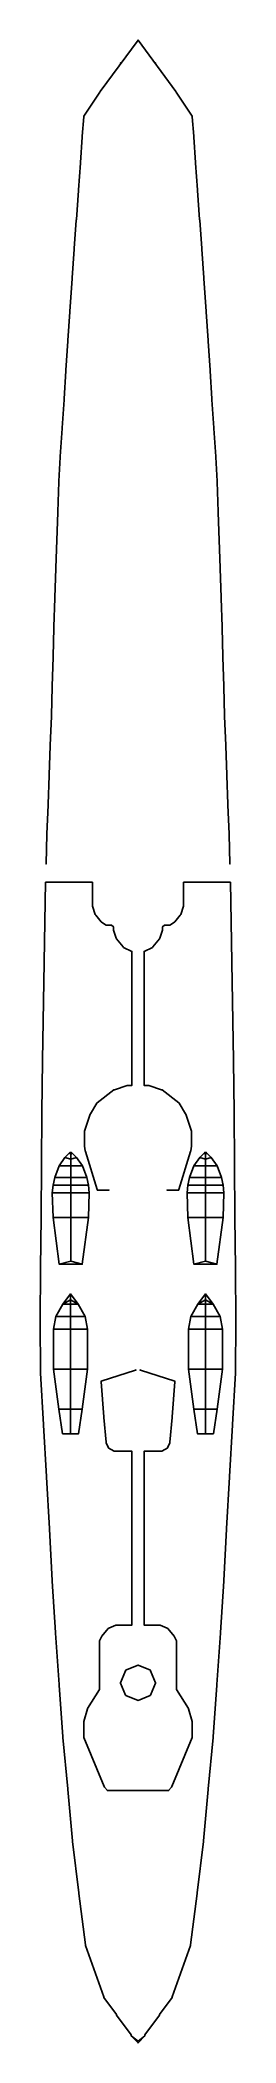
# Model space of a CAD drawing. Extents: x -5 to 5, y -54 to 54.
import ezdxf

# ---------------------------------------------------------------- set-up
doc = ezdxf.new("R2010")
doc.units = 0
doc.layers.add('BOATS', color=1, linetype='CONTINUOUS')
doc.layers.add('RAILINGS', color=6, linetype='CONTINUOUS')

msp = doc.modelspace()

# ---------------------------------------------------------------- linework, layer by layer
at = {"layer": 'BOATS'}
for points in [[(-4.48, -6.99, 3.81), (-3.62, -6.99, 2.84), (-3.62, -6.36, 2.84), (-4.25, -6.36, 3.88)], [(-4.25, -6.36, 3.88), (-3.62, -6.36, 2.84), (-3.62, -6.99, 2.84), (-4.48, -6.99, 3.81)], [(-4.25, -6.36, 3.88), (-3.62, -6.36, 2.84), (-3.62, -5.99, 2.84), (-3.93, -5.9, 3.97)], [(-3.93, -5.9, 3.97), (-3.62, -5.99, 2.84), (-3.62, -6.36, 2.84), (-4.25, -6.36, 3.88)], [(-3.93, -5.9, 3.97), (-3.62, -5.99, 2.84), (-3.62, -5.76, 3.09), (-3.66, -5.63, 3.97)], [(-3.66, -5.63, 3.97), (-3.62, -5.76, 3.09), (-3.62, -5.99, 2.84), (-3.93, -5.9, 3.97)], [(-3.58, -5.63, 3.97), (-3.62, -5.76, 3.09), (-3.62, -5.76, 3.09), (-3.66, -5.63, 3.97)], [(-3.66, -5.63, 3.97), (-3.62, -5.76, 3.09), (-3.62, -5.76, 3.09), (-3.58, -5.63, 3.97)], [(-3.58, -5.63, 3.97), (-3.62, -5.76, 3.09), (-3.62, -5.99, 2.84), (-3.31, -5.9, 3.97)], [(-3.31, -5.9, 3.97), (-3.62, -5.99, 2.84), (-3.62, -5.76, 3.09), (-3.58, -5.63, 3.97)], [(-3.31, -5.9, 3.97), (-3.62, -5.99, 2.84), (-3.62, -6.36, 2.84), (-2.99, -6.36, 3.88)], [(-2.99, -6.36, 3.88), (-3.62, -6.36, 2.84), (-3.62, -5.99, 2.84), (-3.31, -5.9, 3.97)], [(-2.99, -6.36, 3.88), (-3.62, -6.36, 2.84), (-3.62, -6.99, 2.84), (-2.76, -6.99, 3.81)], [(-2.76, -6.99, 3.81), (-3.62, -6.99, 2.84), (-3.62, -6.36, 2.84), (-2.99, -6.36, 3.88)], [(3, -6.36, 3.88), (3.63, -6.36, 2.84), (3.63, -6.99, 2.84), (2.77, -6.99, 3.81)], [(2.77, -6.99, 3.81), (3.63, -6.99, 2.84), (3.63, -6.36, 2.84), (3, -6.36, 3.88)], [(3, -6.36, 3.88), (3.63, -6.36, 2.84), (3.63, -5.99, 2.84), (3.32, -5.9, 3.97)], [(3.32, -5.9, 3.97), (3.63, -5.99, 2.84), (3.63, -6.36, 2.84), (3, -6.36, 3.88)], [(3.32, -5.9, 3.97), (3.63, -5.99, 2.84), (3.63, -5.76, 3.09), (3.59, -5.63, 3.97)], [(3.59, -5.63, 3.97), (3.63, -5.76, 3.09), (3.63, -5.99, 2.84), (3.32, -5.9, 3.97)], [(3.67, -5.63, 3.97), (3.63, -5.76, 3.09), (3.63, -5.76, 3.09), (3.59, -5.63, 3.97)], [(3.59, -5.63, 3.97), (3.63, -5.76, 3.09), (3.63, -5.76, 3.09), (3.67, -5.63, 3.97)], [(3.67, -5.63, 3.97), (3.63, -5.76, 3.09), (3.63, -5.99, 2.84), (3.94, -5.9, 3.97)], [(3.94, -5.9, 3.97), (3.63, -5.99, 2.84), (3.63, -5.76, 3.09), (3.67, -5.63, 3.97)], [(3.94, -5.9, 3.97), (3.63, -5.99, 2.84), (3.63, -6.36, 2.84), (4.26, -6.36, 3.88)], [(4.26, -6.36, 3.88), (3.63, -6.36, 2.84), (3.63, -5.99, 2.84), (3.94, -5.9, 3.97)], [(4.26, -6.36, 3.88), (3.63, -6.36, 2.84), (3.63, -6.99, 2.84), (4.49, -6.99, 3.81)], [(4.49, -6.99, 3.81), (3.63, -6.99, 2.84), (3.63, -6.36, 2.84), (4.26, -6.36, 3.88)], [(-4.57, -7.4, 3.78), (-3.62, -7.4, 2.84), (-3.62, -7.81, 2.84), (-4.61, -7.81, 3.76)], [(-4.61, -7.81, 3.76), (-3.62, -7.81, 2.84), (-3.62, -7.4, 2.84), (-4.57, -7.4, 3.78)], [(-4.57, -7.4, 3.78), (-3.62, -7.4, 2.84), (-3.62, -6.99, 2.84), (-4.48, -6.99, 3.81)], [(-4.48, -6.99, 3.81), (-3.62, -6.99, 2.84), (-3.62, -7.4, 2.84), (-4.57, -7.4, 3.78)], [(-2.76, -6.99, 3.81), (-3.62, -6.99, 2.84), (-3.62, -7.4, 2.84), (-2.67, -7.4, 3.78)], [(-2.67, -7.4, 3.78), (-3.62, -7.4, 2.84), (-3.62, -6.99, 2.84), (-2.76, -6.99, 3.81)], [(-2.63, -7.81, 3.76), (-3.62, -7.81, 2.84), (-3.62, -7.4, 2.84), (-2.67, -7.4, 3.78)], [(-2.67, -7.4, 3.78), (-3.62, -7.4, 2.84), (-3.62, -7.81, 2.84), (-2.63, -7.81, 3.76)], [(2.68, -7.4, 3.78), (3.63, -7.4, 2.84), (3.63, -7.81, 2.84), (2.64, -7.81, 3.76)], [(2.64, -7.81, 3.76), (3.63, -7.81, 2.84), (3.63, -7.4, 2.84), (2.68, -7.4, 3.78)], [(2.77, -6.99, 3.81), (3.63, -6.99, 2.84), (3.63, -7.4, 2.84), (2.68, -7.4, 3.78)], [(2.68, -7.4, 3.78), (3.63, -7.4, 2.84), (3.63, -6.99, 2.84), (2.77, -6.99, 3.81)], [(4.49, -6.99, 3.81), (3.63, -6.99, 2.84), (3.63, -7.4, 2.84), (4.58, -7.4, 3.78)], [(4.58, -7.4, 3.78), (3.63, -7.4, 2.84), (3.63, -6.99, 2.84), (4.49, -6.99, 3.81)], [(4.62, -7.81, 3.76), (3.63, -7.81, 2.84), (3.63, -7.4, 2.84), (4.58, -7.4, 3.78)], [(4.58, -7.4, 3.78), (3.63, -7.4, 2.84), (3.63, -7.81, 2.84), (4.62, -7.81, 3.76)], [(-4.57, -9.14, 3.73), (-3.62, -9.14, 2.84), (-3.62, -7.81, 2.84), (-4.61, -7.81, 3.76)], [(-4.61, -7.81, 3.76), (-3.62, -7.81, 2.84), (-3.62, -9.14, 2.84), (-4.57, -9.14, 3.73)], [(-2.63, -7.81, 3.76), (-3.62, -7.81, 2.84), (-3.62, -9.14, 2.84), (-2.67, -9.14, 3.73)], [(-2.67, -9.14, 3.73), (-3.62, -9.14, 2.84), (-3.62, -7.81, 2.84), (-2.63, -7.81, 3.76)], [(2.68, -9.14, 3.73), (3.63, -9.14, 2.84), (3.63, -7.81, 2.84), (2.64, -7.81, 3.76)], [(2.64, -7.81, 3.76), (3.63, -7.81, 2.84), (3.63, -9.14, 2.84), (2.68, -9.14, 3.73)], [(4.62, -7.81, 3.76), (3.63, -7.81, 2.84), (3.63, -9.14, 2.84), (4.58, -9.14, 3.73)], [(4.58, -9.14, 3.73), (3.63, -9.14, 2.84), (3.63, -7.81, 2.84), (4.62, -7.81, 3.76)], [(-4.57, -9.14, 3.73), (-3.62, -9.14, 2.84), (-3.62, -11.49, 2.84), (-4.24, -11.65, 3.86)], [(-4.24, -11.65, 3.86), (-3.62, -11.49, 2.84), (-3.62, -9.14, 2.84), (-4.57, -9.14, 3.73)], [(-3, -11.65, 3.86), (-3.62, -11.49, 2.84), (-3.62, -9.14, 2.84), (-2.67, -9.14, 3.73)], [(-2.67, -9.14, 3.73), (-3.62, -9.14, 2.84), (-3.62, -11.49, 2.84), (-3, -11.65, 3.86)], [(2.68, -9.14, 3.73), (3.63, -9.14, 2.84), (3.63, -11.49, 2.84), (3.01, -11.65, 3.86)], [(3.01, -11.65, 3.86), (3.63, -11.49, 2.84), (3.63, -9.14, 2.84), (2.68, -9.14, 3.73)], [(4.25, -11.65, 3.86), (3.63, -11.49, 2.84), (3.63, -9.14, 2.84), (4.58, -9.14, 3.73)], [(4.58, -9.14, 3.73), (3.63, -9.14, 2.84), (3.63, -11.49, 2.84), (4.25, -11.65, 3.86)], [(-3, -11.65, 3.86), (-3.62, -11.49, 2.84), (-3.62, -11.49, 2.84), (-4.24, -11.65, 3.86)], [(-4.24, -11.65, 3.86), (-3.62, -11.49, 2.84), (-3.62, -11.49, 2.84), (-3, -11.65, 3.86)], [(4.25, -11.65, 3.86), (3.63, -11.49, 2.84), (3.63, -11.49, 2.84), (3.01, -11.65, 3.86)], [(3.01, -11.65, 3.86), (3.63, -11.49, 2.84), (3.63, -11.49, 2.84), (4.25, -11.65, 3.86)], [(-4.41975, -14.465, 4.01575), (-4.04175, -13.79, 4.0225), (-4.04175, -13.79, 3.27325), (-4.41975, -14.465, 3.2665)], [(-4.41975, -14.465, 3.2665), (-4.04175, -13.79, 3.27325), (-3.63, -13.79, 3.00325), (-3.63, -14.465, 2.85475)], [(-3.63, -13.79, 4.15075), (-4.04175, -13.79, 4.0225), (-4.41975, -14.465, 4.01575), (-3.63, -14.465, 4.171)], [(-3.63, -13.25, 4.09), (-3.63, -13.25, 4.09), (-4.04175, -13.79, 4.0225), (-3.63, -13.79, 4.15075)], [(-4.04175, -13.79, 4.0225), (-3.63, -13.25, 4.09), (-3.63, -13.574, 3.2935), (-4.04175, -13.79, 3.27325)], [(-4.04175, -13.79, 3.27325), (-3.63, -13.574, 3.2935), (-3.63, -13.574, 3.2935), (-3.63, -13.79, 3.00325)], [(-3.21825, -13.79, 3.27325), (-3.63, -13.574, 3.2935), (-3.63, -13.25, 4.09), (-3.21825, -13.79, 4.0225)], [(-3.21825, -13.79, 4.0225), (-3.63, -13.25, 4.09), (-3.63, -13.25, 4.09), (-3.63, -13.79, 4.15075)], [(-3.63, -13.574, 3.2935), (-3.63, -13.574, 3.2935), (-3.63, -13.25, 4.09)], [(-3.63, -13.25, 4.09), (-3.63, -13.25, 4.09), (-3.63, -13.574, 3.2935)], [(-3.63, -13.574, 3.2935), (-3.63, -13.574, 3.2935), (-3.21825, -13.79, 3.27325), (-3.63, -13.79, 3.00325)], [(-2.84025, -14.465, 4.01575), (-3.21825, -13.79, 4.0225), (-3.63, -13.79, 4.15075), (-3.63, -14.465, 4.171)], [(-3.63, -13.79, 3.00325), (-3.21825, -13.79, 3.27325), (-2.84025, -14.465, 3.2665), (-3.63, -14.465, 2.85475)], [(-2.84025, -14.465, 3.2665), (-3.21825, -13.79, 3.27325), (-3.21825, -13.79, 4.0225), (-2.84025, -14.465, 4.01575)], [(2.84025, -14.465, 4.01575), (3.21825, -13.79, 4.0225), (3.21825, -13.79, 3.27325), (2.84025, -14.465, 3.2665)], [(3.63, -13.79, 4.15075), (3.21825, -13.79, 4.0225), (2.84025, -14.465, 4.01575), (3.63, -14.465, 4.171)], [(2.84025, -14.465, 3.2665), (3.21825, -13.79, 3.27325), (3.63, -13.79, 3.00325), (3.63, -14.465, 2.85475)], [(3.21825, -13.79, 4.0225), (3.63, -13.25, 4.09), (3.63, -13.574, 3.2935), (3.21825, -13.79, 3.27325)], [(3.63, -13.25, 4.09), (3.63, -13.25, 4.09), (3.21825, -13.79, 4.0225), (3.63, -13.79, 4.15075)], [(3.21825, -13.79, 3.27325), (3.63, -13.574, 3.2935), (3.63, -13.574, 3.2935), (3.63, -13.79, 3.00325)], [(3.63, -13.25, 4.09), (3.63, -13.25, 4.09), (3.63, -13.574, 3.2935)], [(4.04175, -13.79, 4.0225), (3.63, -13.25, 4.09), (3.63, -13.25, 4.09), (3.63, -13.79, 4.15075)], [(4.04175, -13.79, 3.27325), (3.63, -13.574, 3.2935), (3.63, -13.25, 4.09), (4.04175, -13.79, 4.0225)], [(3.63, -13.574, 3.2935), (3.63, -13.574, 3.2935), (3.63, -13.25, 4.09)], [(3.63, -13.574, 3.2935), (3.63, -13.574, 3.2935), (4.04175, -13.79, 3.27325), (3.63, -13.79, 3.00325)], [(3.63, -13.79, 3.00325), (4.04175, -13.79, 3.27325), (4.41975, -14.465, 3.2665), (3.63, -14.465, 2.85475)], [(4.41975, -14.465, 4.01575), (4.04175, -13.79, 4.0225), (3.63, -13.79, 4.15075), (3.63, -14.465, 4.171)], [(4.41975, -14.465, 3.2665), (4.04175, -13.79, 3.27325), (4.04175, -13.79, 4.0225), (4.41975, -14.465, 4.01575)], [(-4.548, -15.14, 4.0225), (-4.41975, -14.465, 4.01575), (-4.41975, -14.465, 3.2665), (-4.548, -15.14, 3.2665)], [(-4.548, -15.14, 3.2665), (-4.41975, -14.465, 3.2665), (-3.63, -14.465, 2.85475), (-3.63, -15.14, 2.84125)], [(-3.63, -14.465, 4.171), (-4.41975, -14.465, 4.01575), (-4.548, -15.14, 4.0225), (-3.63, -15.14, 4.20475)], [(-2.712, -15.14, 4.0225), (-2.84025, -14.465, 4.01575), (-3.63, -14.465, 4.171), (-3.63, -15.14, 4.20475)], [(-3.63, -14.465, 2.85475), (-2.84025, -14.465, 3.2665), (-2.712, -15.14, 3.2665), (-3.63, -15.14, 2.84125)], [(-2.712, -15.14, 3.2665), (-2.84025, -14.465, 3.2665), (-2.84025, -14.465, 4.01575), (-2.712, -15.14, 4.0225)], [(2.712, -15.14, 4.0225), (2.84025, -14.465, 4.01575), (2.84025, -14.465, 3.2665), (2.712, -15.14, 3.2665)], [(3.63, -14.465, 4.171), (2.84025, -14.465, 4.01575), (2.712, -15.14, 4.0225), (3.63, -15.14, 4.20475)], [(2.712, -15.14, 3.2665), (2.84025, -14.465, 3.2665), (3.63, -14.465, 2.85475), (3.63, -15.14, 2.84125)], [(3.63, -14.465, 2.85475), (4.41975, -14.465, 3.2665), (4.548, -15.14, 3.2665), (3.63, -15.14, 2.84125)], [(4.548, -15.14, 4.0225), (4.41975, -14.465, 4.01575), (3.63, -14.465, 4.171), (3.63, -15.14, 4.20475)], [(4.548, -15.14, 3.2665), (4.41975, -14.465, 3.2665), (4.41975, -14.465, 4.01575), (4.548, -15.14, 4.0225)], [(-4.548, -17.29325, 4.0225), (-4.548, -15.14, 4.0225), (-4.548, -15.14, 3.2665), (-4.548, -17.29325, 3.2665)], [(-4.548, -17.29325, 3.2665), (-4.548, -15.14, 3.2665), (-3.63, -15.14, 2.84125), (-3.63, -17.29325, 2.84125)], [(-3.63, -15.14, 4.20475), (-4.548, -15.14, 4.0225), (-4.548, -17.29325, 4.0225), (-3.63, -17.29325, 4.1845)], [(-2.712, -17.29325, 4.0225), (-2.712, -15.14, 4.0225), (-3.63, -15.14, 4.20475), (-3.63, -17.29325, 4.1845)], [(-3.63, -15.14, 2.84125), (-2.712, -15.14, 3.2665), (-2.712, -17.29325, 3.2665), (-3.63, -17.29325, 2.84125)], [(-2.712, -17.29325, 3.2665), (-2.712, -15.14, 3.2665), (-2.712, -15.14, 4.0225), (-2.712, -17.29325, 4.0225)], [(2.712, -17.29325, 4.0225), (2.712, -15.14, 4.0225), (2.712, -15.14, 3.2665), (2.712, -17.29325, 3.2665)], [(3.63, -15.14, 4.20475), (2.712, -15.14, 4.0225), (2.712, -17.29325, 4.0225), (3.63, -17.29325, 4.1845)], [(2.712, -17.29325, 3.2665), (2.712, -15.14, 3.2665), (3.63, -15.14, 2.84125), (3.63, -17.29325, 2.84125)], [(3.63, -15.14, 2.84125), (4.548, -15.14, 3.2665), (4.548, -17.29325, 3.2665), (3.63, -17.29325, 2.84125)], [(4.548, -17.29325, 4.0225), (4.548, -15.14, 4.0225), (3.63, -15.14, 4.20475), (3.63, -17.29325, 4.1845)], [(4.548, -17.29325, 3.2665), (4.548, -15.14, 3.2665), (4.548, -15.14, 4.0225), (4.548, -17.29325, 4.0225)], [(-4.2645, -19.4465, 3.9955), (-4.548, -17.29325, 4.0225), (-4.548, -17.29325, 3.2665), (-4.2645, -19.4465, 3.27325)], [(-4.2645, -19.4465, 3.27325), (-4.548, -17.29325, 3.2665), (-3.63, -17.29325, 2.84125), (-3.63, -19.4465, 2.92225)], [(-3.63, -17.29325, 4.1845), (-4.548, -17.29325, 4.0225), (-4.2645, -19.4465, 3.9955), (-3.63, -19.4465, 3.9955)], [(-2.9955, -19.4465, 3.9955), (-2.712, -17.29325, 4.0225), (-3.63, -17.29325, 4.1845), (-3.63, -19.4465, 3.9955)], [(-3.63, -17.29325, 2.84125), (-2.712, -17.29325, 3.2665), (-2.9955, -19.4465, 3.27325), (-3.63, -19.4465, 2.92225)], [(-2.9955, -19.4465, 3.27325), (-2.712, -17.29325, 3.2665), (-2.712, -17.29325, 4.0225), (-2.9955, -19.4465, 3.9955)], [(3.63, -17.29325, 4.1845), (2.712, -17.29325, 4.0225), (2.9955, -19.4465, 3.9955), (3.63, -19.4465, 3.9955)], [(2.9955, -19.4465, 3.9955), (2.712, -17.29325, 4.0225), (2.712, -17.29325, 3.2665), (2.9955, -19.4465, 3.27325)], [(2.9955, -19.4465, 3.27325), (2.712, -17.29325, 3.2665), (3.63, -17.29325, 2.84125), (3.63, -19.4465, 2.92225)], [(3.63, -17.29325, 2.84125), (4.548, -17.29325, 3.2665), (4.2645, -19.4465, 3.27325), (3.63, -19.4465, 2.92225)], [(4.2645, -19.4465, 3.9955), (4.548, -17.29325, 4.0225), (3.63, -17.29325, 4.1845), (3.63, -19.4465, 3.9955)], [(4.2645, -19.4465, 3.27325), (4.548, -17.29325, 3.2665), (4.548, -17.29325, 4.0225), (4.2645, -19.4465, 3.9955)], [(-4.062, -20.7695, 3.97525), (-4.2645, -19.4465, 3.9955), (-4.2645, -19.4465, 3.27325), (-4.062, -20.7695, 3.39475)], [(-4.062, -20.7695, 3.39475), (-4.2645, -19.4465, 3.27325), (-3.63, -19.4465, 2.92225), (-3.63, -20.7695, 3.2125)], [(-3.63, -19.4465, 3.9955), (-4.2645, -19.4465, 3.9955), (-4.062, -20.7695, 3.97525), (-3.63, -20.7695, 3.97525)], [(-3.63, -19.4465, 2.92225), (-2.9955, -19.4465, 3.27325), (-3.198, -20.7695, 3.39475), (-3.63, -20.7695, 3.2125)], [(-3.198, -20.7695, 3.97525), (-2.9955, -19.4465, 3.9955), (-3.63, -19.4465, 3.9955), (-3.63, -20.7695, 3.97525)], [(-3.198, -20.7695, 3.39475), (-2.9955, -19.4465, 3.27325), (-2.9955, -19.4465, 3.9955), (-3.198, -20.7695, 3.97525)], [(3.198, -20.7695, 3.97525), (2.9955, -19.4465, 3.9955), (2.9955, -19.4465, 3.27325), (3.198, -20.7695, 3.39475)], [(3.63, -19.4465, 3.9955), (2.9955, -19.4465, 3.9955), (3.198, -20.7695, 3.97525), (3.63, -20.7695, 3.97525)], [(3.198, -20.7695, 3.39475), (2.9955, -19.4465, 3.27325), (3.63, -19.4465, 2.92225), (3.63, -20.7695, 3.2125)], [(4.062, -20.7695, 3.97525), (4.2645, -19.4465, 3.9955), (3.63, -19.4465, 3.9955), (3.63, -20.7695, 3.97525)], [(3.63, -19.4465, 2.92225), (4.2645, -19.4465, 3.27325), (4.062, -20.7695, 3.39475), (3.63, -20.7695, 3.2125)], [(4.062, -20.7695, 3.39475), (4.2645, -19.4465, 3.27325), (4.2645, -19.4465, 3.9955), (4.062, -20.7695, 3.97525)], [(-3.63, -20.7695, 3.97525), (-4.062, -20.7695, 3.97525), (-4.062, -20.7695, 3.39475), (-3.63, -20.7695, 3.2125)], [(-3.63, -20.7695, 3.2125), (-3.198, -20.7695, 3.39475), (-3.198, -20.7695, 3.97525), (-3.63, -20.7695, 3.97525)], [(3.63, -20.7695, 3.97525), (3.198, -20.7695, 3.97525), (3.198, -20.7695, 3.39475), (3.63, -20.7695, 3.2125)], [(3.63, -20.7695, 3.2125), (4.062, -20.7695, 3.39475), (4.062, -20.7695, 3.97525), (3.63, -20.7695, 3.97525)]]:
    msp.add_3dface(points, dxfattribs=at)
at = {"layer": 'RAILINGS'}
for points in [[(-2.03, 51.45, 6.9), (-2.03, 51.45, 6.94), (0, 54.22, 6.94), (0, 54.22, 6.9)], [(0, 54.22, 6.9), (0, 54.22, 6.94), (-2.03, 51.45, 6.94), (-2.03, 51.45, 6.9)], [(0, 54.22, 6.49), (0, 54.22, 6.53), (-2.03, 51.45, 6.53), (-2.03, 51.45, 6.49)], [(-2.03, 51.45, 6.49), (-2.03, 51.45, 6.53), (0, 54.22, 6.53), (0, 54.22, 6.49)], [(2.03, 51.45, 6.49), (2.03, 51.45, 6.53), (0, 54.22, 6.53), (0, 54.22, 6.49)], [(0, 54.22, 6.49), (0, 54.22, 6.53), (2.03, 51.45, 6.53), (2.03, 51.45, 6.49)], [(0, 54.22, 6.9), (0, 54.22, 6.94), (2.03, 51.45, 6.94), (2.03, 51.45, 6.9)], [(2.03, 51.45, 6.9), (2.03, 51.45, 6.94), (0, 54.22, 6.94), (0, 54.22, 6.9)], [(-0.96, 52.97, 6.94), (-0.93, 53.01, 6.94), (-0.93, 53.01, 6.02), (-0.96, 52.97, 6.02)], [(-0.96, 52.97, 6.02), (-0.93, 53.01, 6.02), (-0.93, 53.01, 6.94), (-0.96, 52.97, 6.94)], [(0.96, 52.97, 6.94), (0.93, 53.01, 6.94), (0.93, 53.01, 6.02), (0.96, 52.97, 6.02)], [(0.96, 52.97, 6.02), (0.93, 53.01, 6.02), (0.93, 53.01, 6.94), (0.96, 52.97, 6.94)], [(-2.06, 51.41, 6.9), (-2.06, 51.41, 6.94), (-2.92, 50.13, 6.88), (-2.92, 50.13, 6.84)], [(-2.92, 50.13, 6.84), (-2.92, 50.13, 6.88), (-2.06, 51.41, 6.94), (-2.06, 51.41, 6.9)], [(-2.06, 51.41, 6.49), (-2.06, 51.41, 6.53), (-2.92, 50.13, 6.47), (-2.92, 50.13, 6.43)], [(-2.92, 50.13, 6.43), (-2.92, 50.13, 6.47), (-2.06, 51.41, 6.53), (-2.06, 51.41, 6.49)], [(-2.06, 51.41, 5.84), (-2.03, 51.45, 5.85), (-2.03, 51.45, 6.94), (-2.06, 51.41, 6.94)], [(-2.06, 51.41, 6.94), (-2.03, 51.45, 6.94), (-2.03, 51.45, 5.85), (-2.06, 51.41, 5.84)], [(2.06, 51.41, 5.84), (2.03, 51.45, 5.85), (2.03, 51.45, 6.94), (2.06, 51.41, 6.94)], [(2.06, 51.41, 6.94), (2.03, 51.45, 6.94), (2.03, 51.45, 5.85), (2.06, 51.41, 5.84)], [(2.92, 50.13, 6.43), (2.92, 50.13, 6.47), (2.06, 51.41, 6.53), (2.06, 51.41, 6.49)], [(2.06, 51.41, 6.49), (2.06, 51.41, 6.53), (2.92, 50.13, 6.47), (2.92, 50.13, 6.43)], [(2.06, 51.41, 6.9), (2.06, 51.41, 6.94), (2.92, 50.13, 6.88), (2.92, 50.13, 6.84)], [(2.92, 50.13, 6.84), (2.92, 50.13, 6.88), (2.06, 51.41, 6.94), (2.06, 51.41, 6.9)], [(-2.92, 50.09, 6.84), (-2.92, 50.09, 6.88), (-3, 49.04, 6.82), (-3, 49.04, 6.78)], [(-3, 49.04, 6.78), (-3, 49.04, 6.82), (-2.92, 50.09, 6.88), (-2.92, 50.09, 6.84)], [(-3, 49.04, 6.37), (-3, 49.04, 6.41), (-2.92, 50.09, 6.47), (-2.92, 50.09, 6.43)], [(-2.92, 50.09, 6.43), (-2.92, 50.09, 6.47), (-3, 49.04, 6.41), (-3, 49.04, 6.37)], [(-2.92, 50.09, 5.7), (-2.92, 50.13, 5.7), (-2.92, 50.13, 6.88), (-2.92, 50.09, 6.88)], [(-2.92, 50.09, 6.88), (-2.92, 50.13, 6.88), (-2.92, 50.13, 5.7), (-2.92, 50.09, 5.7)], [(2.92, 50.09, 6.88), (2.92, 50.13, 6.88), (2.92, 50.13, 5.7), (2.92, 50.09, 5.7)], [(2.92, 50.09, 5.7), (2.92, 50.13, 5.7), (2.92, 50.13, 6.88), (2.92, 50.09, 6.88)], [(2.92, 50.09, 6.43), (2.92, 50.09, 6.47), (3, 49.04, 6.41), (3, 49.04, 6.37)], [(3, 49.04, 6.37), (3, 49.04, 6.41), (2.92, 50.09, 6.47), (2.92, 50.09, 6.43)], [(3, 49.04, 6.78), (3, 49.04, 6.82), (2.92, 50.09, 6.88), (2.92, 50.09, 6.84)], [(2.92, 50.09, 6.84), (2.92, 50.09, 6.88), (3, 49.04, 6.82), (3, 49.04, 6.78)], [(-3, 49, 6.78), (-3, 49, 6.82), (-3.1, 47.63, 6.77), (-3.1, 47.63, 6.72)], [(-3.1, 47.63, 6.72), (-3.1, 47.63, 6.77), (-3, 49, 6.82), (-3, 49, 6.78)], [(-3, 49, 6.37), (-3, 49, 6.41), (-3.1, 47.63, 6.36), (-3.1, 47.63, 6.31)], [(-3.1, 47.63, 6.31), (-3.1, 47.63, 6.36), (-3, 49, 6.41), (-3, 49, 6.37)], [(-3, 49, 5.64), (-3, 49.04, 5.64), (-3, 49.04, 6.82), (-3, 49, 6.82)], [(-3, 49, 6.82), (-3, 49.04, 6.82), (-3, 49.04, 5.64), (-3, 49, 5.64)], [(3, 49, 6.82), (3, 49.04, 6.82), (3, 49.04, 5.64), (3, 49, 5.64)], [(3, 49, 5.64), (3, 49.04, 5.64), (3, 49.04, 6.82), (3, 49, 6.82)], [(3.1, 47.63, 6.31), (3.1, 47.63, 6.36), (3, 49, 6.41), (3, 49, 6.37)], [(3, 49, 6.37), (3, 49, 6.41), (3.1, 47.63, 6.36), (3.1, 47.63, 6.31)], [(3, 49, 6.78), (3, 49, 6.82), (3.1, 47.63, 6.77), (3.1, 47.63, 6.72)], [(3.1, 47.63, 6.72), (3.1, 47.63, 6.77), (3, 49, 6.82), (3, 49, 6.78)], [(-3.2, 46.16, 6.66), (-3.2, 46.16, 6.7), (-3.1, 47.59, 6.77), (-3.1, 47.59, 6.72)], [(-3.1, 47.59, 6.72), (-3.1, 47.59, 6.77), (-3.2, 46.16, 6.7), (-3.2, 46.16, 6.66)], [(-3.2, 46.16, 6.25), (-3.2, 46.16, 6.29), (-3.1, 47.59, 6.36), (-3.1, 47.59, 6.31)], [(-3.1, 47.59, 6.31), (-3.1, 47.59, 6.36), (-3.2, 46.16, 6.29), (-3.2, 46.16, 6.25)], [(-3.1, 47.59, 5.66), (-3.1, 47.63, 5.66), (-3.1, 47.63, 6.77), (-3.1, 47.59, 6.77)], [(-3.1, 47.59, 6.77), (-3.1, 47.63, 6.77), (-3.1, 47.63, 5.66), (-3.1, 47.59, 5.66)], [(3.1, 47.59, 6.77), (3.1, 47.63, 6.77), (3.1, 47.63, 5.66), (3.1, 47.59, 5.66)], [(3.1, 47.59, 5.66), (3.1, 47.63, 5.66), (3.1, 47.63, 6.77), (3.1, 47.59, 6.77)], [(3.1, 47.59, 6.31), (3.1, 47.59, 6.36), (3.2, 46.16, 6.29), (3.2, 46.16, 6.25)], [(3.2, 46.16, 6.25), (3.2, 46.16, 6.29), (3.1, 47.59, 6.36), (3.1, 47.59, 6.31)], [(3.2, 46.16, 6.66), (3.2, 46.16, 6.7), (3.1, 47.59, 6.77), (3.1, 47.59, 6.72)], [(3.1, 47.59, 6.72), (3.1, 47.59, 6.77), (3.2, 46.16, 6.7), (3.2, 46.16, 6.66)], [(-3.2, 46.12, 6.66), (-3.2, 46.12, 6.7), (-3.31, 44.56, 6.64), (-3.31, 44.56, 6.6)], [(-3.31, 44.56, 6.6), (-3.31, 44.56, 6.64), (-3.2, 46.12, 6.7), (-3.2, 46.12, 6.66)], [(-3.31, 44.56, 6.19), (-3.31, 44.56, 6.23), (-3.2, 46.12, 6.29), (-3.2, 46.12, 6.25)], [(-3.2, 46.12, 6.25), (-3.2, 46.12, 6.29), (-3.31, 44.56, 6.23), (-3.31, 44.56, 6.19)], [(-3.2, 46.12, 5.63), (-3.2, 46.16, 5.63), (-3.2, 46.16, 6.7), (-3.2, 46.12, 6.7)], [(-3.2, 46.12, 6.7), (-3.2, 46.16, 6.7), (-3.2, 46.16, 5.63), (-3.2, 46.12, 5.63)], [(3.2, 46.12, 6.7), (3.2, 46.16, 6.7), (3.2, 46.16, 5.63), (3.2, 46.12, 5.63)], [(3.2, 46.12, 5.63), (3.2, 46.16, 5.63), (3.2, 46.16, 6.7), (3.2, 46.12, 6.7)], [(3.2, 46.12, 6.25), (3.2, 46.12, 6.29), (3.31, 44.56, 6.23), (3.31, 44.56, 6.19)], [(3.31, 44.56, 6.19), (3.31, 44.56, 6.23), (3.2, 46.12, 6.29), (3.2, 46.12, 6.25)], [(3.31, 44.56, 6.6), (3.31, 44.56, 6.64), (3.2, 46.12, 6.7), (3.2, 46.12, 6.66)], [(3.2, 46.12, 6.66), (3.2, 46.12, 6.7), (3.31, 44.56, 6.64), (3.31, 44.56, 6.6)], [(-3.32, 44.52, 6.6), (-3.32, 44.52, 6.64), (-3.43, 43, 6.59), (-3.43, 43, 6.55)], [(-3.43, 43, 6.55), (-3.43, 43, 6.59), (-3.32, 44.52, 6.64), (-3.32, 44.52, 6.6)], [(-3.32, 44.52, 6.19), (-3.32, 44.52, 6.23), (-3.43, 43, 6.18), (-3.43, 43, 6.14)], [(-3.43, 43, 6.14), (-3.43, 43, 6.18), (-3.32, 44.52, 6.23), (-3.32, 44.52, 6.19)], [(-3.32, 44.52, 5.6), (-3.31, 44.56, 5.6), (-3.31, 44.56, 6.64), (-3.32, 44.52, 6.64)], [(-3.32, 44.52, 6.64), (-3.31, 44.56, 6.64), (-3.31, 44.56, 5.6), (-3.32, 44.52, 5.6)], [(3.32, 44.52, 6.64), (3.31, 44.56, 6.64), (3.31, 44.56, 5.6), (3.32, 44.52, 5.6)], [(3.32, 44.52, 5.6), (3.31, 44.56, 5.6), (3.31, 44.56, 6.64), (3.32, 44.52, 6.64)], [(3.43, 43, 6.14), (3.43, 43, 6.18), (3.32, 44.52, 6.23), (3.32, 44.52, 6.19)], [(3.32, 44.52, 6.19), (3.32, 44.52, 6.23), (3.43, 43, 6.18), (3.43, 43, 6.14)], [(3.32, 44.52, 6.6), (3.32, 44.52, 6.64), (3.43, 43, 6.59), (3.43, 43, 6.55)], [(3.43, 43, 6.55), (3.43, 43, 6.59), (3.32, 44.52, 6.64), (3.32, 44.52, 6.6)], [(-3.54, 41.42, 6.51), (-3.54, 41.42, 6.55), (-3.43, 42.96, 6.59), (-3.43, 42.96, 6.55)], [(-3.43, 42.96, 6.55), (-3.43, 42.96, 6.59), (-3.54, 41.42, 6.55), (-3.54, 41.42, 6.51)], [(-3.54, 41.42, 6.1), (-3.54, 41.42, 6.14), (-3.43, 42.96, 6.18), (-3.43, 42.96, 6.14)], [(-3.43, 42.96, 6.14), (-3.43, 42.96, 6.18), (-3.54, 41.42, 6.14), (-3.54, 41.42, 6.1)], [(-3.43, 42.96, 5.57), (-3.43, 43, 5.57), (-3.43, 43, 6.59), (-3.43, 42.96, 6.59)], [(-3.43, 42.96, 6.59), (-3.43, 43, 6.59), (-3.43, 43, 5.57), (-3.43, 42.96, 5.57)], [(3.43, 42.96, 5.57), (3.43, 43, 5.57), (3.43, 43, 6.59), (3.43, 42.96, 6.59)], [(3.43, 42.96, 6.59), (3.43, 43, 6.59), (3.43, 43, 5.57), (3.43, 42.96, 5.57)], [(3.43, 42.96, 6.14), (3.43, 42.96, 6.18), (3.54, 41.42, 6.14), (3.54, 41.42, 6.1)], [(3.54, 41.42, 6.1), (3.54, 41.42, 6.14), (3.43, 42.96, 6.18), (3.43, 42.96, 6.14)], [(3.54, 41.42, 6.51), (3.54, 41.42, 6.55), (3.43, 42.96, 6.59), (3.43, 42.96, 6.55)], [(3.43, 42.96, 6.55), (3.43, 42.96, 6.59), (3.54, 41.42, 6.55), (3.54, 41.42, 6.51)], [(-3.54, 41.38, 6.51), (-3.54, 41.38, 6.55), (-3.66, 39.63, 6.49), (-3.66, 39.63, 6.45)], [(-3.66, 39.63, 6.45), (-3.66, 39.63, 6.49), (-3.54, 41.38, 6.55), (-3.54, 41.38, 6.51)], [(-3.66, 39.63, 6.04), (-3.66, 39.63, 6.08), (-3.54, 41.38, 6.14), (-3.54, 41.38, 6.1)], [(-3.54, 41.38, 6.1), (-3.54, 41.38, 6.14), (-3.66, 39.63, 6.08), (-3.66, 39.63, 6.04)], [(-3.54, 41.38, 6.55), (-3.54, 41.42, 6.55), (-3.54, 41.42, 5.54), (-3.54, 41.38, 5.54)], [(-3.54, 41.38, 5.54), (-3.54, 41.42, 5.54), (-3.54, 41.42, 6.55), (-3.54, 41.38, 6.55)], [(3.54, 41.38, 6.55), (3.54, 41.42, 6.55), (3.54, 41.42, 5.54), (3.54, 41.38, 5.54)], [(3.54, 41.38, 5.54), (3.54, 41.42, 5.54), (3.54, 41.42, 6.55), (3.54, 41.38, 6.55)], [(3.54, 41.38, 6.1), (3.54, 41.38, 6.14), (3.66, 39.63, 6.08), (3.66, 39.63, 6.04)], [(3.66, 39.63, 6.04), (3.66, 39.63, 6.08), (3.54, 41.38, 6.14), (3.54, 41.38, 6.1)], [(3.66, 39.63, 6.45), (3.66, 39.63, 6.49), (3.54, 41.38, 6.55), (3.54, 41.38, 6.51)], [(3.54, 41.38, 6.51), (3.54, 41.38, 6.55), (3.66, 39.63, 6.49), (3.66, 39.63, 6.45)], [(-3.66, 39.59, 6.45), (-3.66, 39.59, 6.49), (-3.78, 38.05, 6.44), (-3.78, 38.05, 6.4)], [(-3.78, 38.05, 6.4), (-3.78, 38.05, 6.44), (-3.66, 39.59, 6.49), (-3.66, 39.59, 6.45)], [(-3.66, 39.59, 6.04), (-3.66, 39.59, 6.08), (-3.78, 38.05, 6.03), (-3.78, 38.05, 5.99)], [(-3.78, 38.05, 5.99), (-3.78, 38.05, 6.03), (-3.66, 39.59, 6.08), (-3.66, 39.59, 6.04)], [(-3.66, 39.59, 5.51), (-3.66, 39.63, 5.51), (-3.66, 39.63, 6.49), (-3.66, 39.59, 6.49)], [(-3.66, 39.59, 6.49), (-3.66, 39.63, 6.49), (-3.66, 39.63, 5.51), (-3.66, 39.59, 5.51)], [(3.66, 39.59, 5.51), (3.66, 39.63, 5.51), (3.66, 39.63, 6.49), (3.66, 39.59, 6.49)], [(3.66, 39.59, 6.49), (3.66, 39.63, 6.49), (3.66, 39.63, 5.51), (3.66, 39.59, 5.51)], [(3.78, 38.05, 5.99), (3.78, 38.05, 6.03), (3.66, 39.59, 6.08), (3.66, 39.59, 6.04)], [(3.66, 39.59, 6.04), (3.66, 39.59, 6.08), (3.78, 38.05, 6.03), (3.78, 38.05, 5.99)], [(3.66, 39.59, 6.45), (3.66, 39.59, 6.49), (3.78, 38.05, 6.44), (3.78, 38.05, 6.4)], [(3.78, 38.05, 6.4), (3.78, 38.05, 6.44), (3.66, 39.59, 6.49), (3.66, 39.59, 6.45)], [(-3.88, 36.46, 6.33), (-3.88, 36.46, 6.37), (-3.78, 38.01, 6.44), (-3.78, 38.01, 6.4)], [(-3.78, 38.01, 6.4), (-3.78, 38.01, 6.44), (-3.88, 36.46, 6.37), (-3.88, 36.46, 6.33)], [(-3.88, 36.46, 5.92), (-3.88, 36.46, 5.96), (-3.78, 38.01, 6.03), (-3.78, 38.01, 5.99)], [(-3.78, 38.01, 5.99), (-3.78, 38.01, 6.03), (-3.88, 36.46, 5.96), (-3.88, 36.46, 5.92)], [(-3.78, 38.01, 6.44), (-3.78, 38.05, 6.44), (-3.78, 38.05, 5.48), (-3.78, 38.01, 5.48)], [(-3.78, 38.01, 5.48), (-3.78, 38.05, 5.48), (-3.78, 38.05, 6.44), (-3.78, 38.01, 6.44)], [(3.78, 38.01, 6.44), (3.78, 38.05, 6.44), (3.78, 38.05, 5.48), (3.78, 38.01, 5.48)], [(3.78, 38.01, 5.48), (3.78, 38.05, 5.48), (3.78, 38.05, 6.44), (3.78, 38.01, 6.44)], [(3.78, 38.01, 5.99), (3.78, 38.01, 6.03), (3.88, 36.46, 5.96), (3.88, 36.46, 5.92)], [(3.88, 36.46, 5.92), (3.88, 36.46, 5.96), (3.78, 38.01, 6.03), (3.78, 38.01, 5.99)], [(3.88, 36.46, 6.33), (3.88, 36.46, 6.37), (3.78, 38.01, 6.44), (3.78, 38.01, 6.4)], [(3.78, 38.01, 6.4), (3.78, 38.01, 6.44), (3.88, 36.46, 6.37), (3.88, 36.46, 6.33)], [(-3.88, 36.42, 6.33), (-3.88, 36.42, 6.37), (-3.98, 34.91, 6.34), (-3.98, 34.91, 6.3)], [(-3.98, 34.91, 6.3), (-3.98, 34.91, 6.34), (-3.88, 36.42, 6.37), (-3.88, 36.42, 6.33)], [(-3.98, 34.91, 5.89), (-3.98, 34.91, 5.93), (-3.88, 36.42, 5.96), (-3.88, 36.42, 5.92)], [(-3.88, 36.42, 5.92), (-3.88, 36.42, 5.96), (-3.98, 34.91, 5.93), (-3.98, 34.91, 5.89)], [(-3.88, 36.42, 5.45), (-3.88, 36.46, 5.45), (-3.88, 36.46, 6.37), (-3.88, 36.42, 6.37)], [(-3.88, 36.42, 6.37), (-3.88, 36.46, 6.37), (-3.88, 36.46, 5.45), (-3.88, 36.42, 5.45)], [(3.88, 36.42, 5.45), (3.88, 36.46, 5.45), (3.88, 36.46, 6.37), (3.88, 36.42, 6.37)], [(3.88, 36.42, 6.37), (3.88, 36.46, 6.37), (3.88, 36.46, 5.45), (3.88, 36.42, 5.45)], [(3.88, 36.42, 5.92), (3.88, 36.42, 5.96), (3.98, 34.91, 5.93), (3.98, 34.91, 5.89)], [(3.98, 34.91, 5.89), (3.98, 34.91, 5.93), (3.88, 36.42, 5.96), (3.88, 36.42, 5.92)], [(3.98, 34.91, 6.3), (3.98, 34.91, 6.34), (3.88, 36.42, 6.37), (3.88, 36.42, 6.33)], [(3.88, 36.42, 6.33), (3.88, 36.42, 6.37), (3.98, 34.91, 6.34), (3.98, 34.91, 6.3)], [(-3.98, 34.87, 6.3), (-3.98, 34.87, 6.34), (-4.08, 33.35, 6.29), (-4.08, 33.35, 6.25)], [(-4.08, 33.35, 6.25), (-4.08, 33.35, 6.29), (-3.98, 34.87, 6.34), (-3.98, 34.87, 6.3)], [(-4.08, 33.35, 5.84), (-4.08, 33.35, 5.88), (-3.98, 34.87, 5.93), (-3.98, 34.87, 5.89)], [(-3.98, 34.87, 5.89), (-3.98, 34.87, 5.93), (-4.08, 33.35, 5.88), (-4.08, 33.35, 5.84)], [(-3.98, 34.87, 6.34), (-3.98, 34.91, 6.34), (-3.98, 34.91, 5.41), (-3.98, 34.87, 5.41)], [(-3.98, 34.87, 5.41), (-3.98, 34.91, 5.41), (-3.98, 34.91, 6.34), (-3.98, 34.87, 6.34)], [(3.98, 34.87, 5.41), (3.98, 34.91, 5.41), (3.98, 34.91, 6.34), (3.98, 34.87, 6.34)], [(3.98, 34.87, 6.34), (3.98, 34.91, 6.34), (3.98, 34.91, 5.41), (3.98, 34.87, 5.41)], [(3.98, 34.87, 5.89), (3.98, 34.87, 5.93), (4.08, 33.35, 5.88), (4.08, 33.35, 5.84)], [(4.08, 33.35, 5.84), (4.08, 33.35, 5.88), (3.98, 34.87, 5.93), (3.98, 34.87, 5.89)], [(4.08, 33.35, 6.25), (4.08, 33.35, 6.29), (3.98, 34.87, 6.34), (3.98, 34.87, 6.3)], [(3.98, 34.87, 6.3), (3.98, 34.87, 6.34), (4.08, 33.35, 6.29), (4.08, 33.35, 6.25)], [(-4.19, 31.82, 6.22), (-4.19, 31.82, 6.26), (-4.08, 33.31, 6.29), (-4.08, 33.31, 6.25)], [(-4.08, 33.31, 6.25), (-4.08, 33.31, 6.29), (-4.19, 31.82, 6.26), (-4.19, 31.82, 6.22)], [(-4.19, 31.82, 5.81), (-4.19, 31.82, 5.85), (-4.08, 33.31, 5.88), (-4.08, 33.31, 5.84)], [(-4.08, 33.31, 5.84), (-4.08, 33.31, 5.88), (-4.19, 31.82, 5.85), (-4.19, 31.82, 5.81)], [(-4.08, 33.31, 5.37), (-4.08, 33.35, 5.37), (-4.08, 33.35, 6.29), (-4.08, 33.31, 6.29)], [(-4.08, 33.31, 6.29), (-4.08, 33.35, 6.29), (-4.08, 33.35, 5.37), (-4.08, 33.31, 5.37)], [(4.08, 33.31, 6.29), (4.08, 33.35, 6.29), (4.08, 33.35, 5.37), (4.08, 33.31, 5.37)], [(4.08, 33.31, 5.37), (4.08, 33.35, 5.37), (4.08, 33.35, 6.29), (4.08, 33.31, 6.29)], [(4.08, 33.31, 5.84), (4.08, 33.31, 5.88), (4.19, 31.82, 5.85), (4.19, 31.82, 5.81)], [(4.19, 31.82, 5.81), (4.19, 31.82, 5.85), (4.08, 33.31, 5.88), (4.08, 33.31, 5.84)], [(4.19, 31.82, 6.22), (4.19, 31.82, 6.26), (4.08, 33.31, 6.29), (4.08, 33.31, 6.25)], [(4.08, 33.31, 6.25), (4.08, 33.31, 6.29), (4.19, 31.82, 6.26), (4.19, 31.82, 6.22)], [(-4.19, 31.78, 6.22), (-4.19, 31.78, 6.26), (-4.26, 30.49, 6.21), (-4.26, 30.49, 6.17)], [(-4.26, 30.49, 6.17), (-4.26, 30.49, 6.21), (-4.19, 31.78, 6.26), (-4.19, 31.78, 6.22)], [(-4.19, 31.78, 5.81), (-4.19, 31.78, 5.85), (-4.26, 30.49, 5.8), (-4.26, 30.49, 5.76)], [(-4.26, 30.49, 5.76), (-4.26, 30.49, 5.8), (-4.19, 31.78, 5.85), (-4.19, 31.78, 5.81)], [(-4.19, 31.78, 5.34), (-4.19, 31.82, 5.34), (-4.19, 31.82, 6.26), (-4.19, 31.78, 6.26)], [(-4.19, 31.78, 6.26), (-4.19, 31.82, 6.26), (-4.19, 31.82, 5.34), (-4.19, 31.78, 5.34)], [(4.19, 31.78, 6.26), (4.19, 31.82, 6.26), (4.19, 31.82, 5.34), (4.19, 31.78, 5.34)], [(4.19, 31.78, 5.34), (4.19, 31.82, 5.34), (4.19, 31.82, 6.26), (4.19, 31.78, 6.26)], [(4.26, 30.49, 5.76), (4.26, 30.49, 5.8), (4.19, 31.78, 5.85), (4.19, 31.78, 5.81)], [(4.19, 31.78, 5.81), (4.19, 31.78, 5.85), (4.26, 30.49, 5.8), (4.26, 30.49, 5.76)], [(4.19, 31.78, 6.22), (4.19, 31.78, 6.26), (4.26, 30.49, 6.21), (4.26, 30.49, 6.17)], [(4.26, 30.49, 6.17), (4.26, 30.49, 6.21), (4.19, 31.78, 6.26), (4.19, 31.78, 6.22)], [(-4.32, 28.84, 6.14), (-4.32, 28.84, 6.18), (-4.26, 30.45, 6.21), (-4.26, 30.45, 6.17)], [(-4.26, 30.45, 6.17), (-4.26, 30.45, 6.21), (-4.32, 28.84, 6.18), (-4.32, 28.84, 6.14)], [(-4.32, 28.84, 5.73), (-4.32, 28.84, 5.77), (-4.26, 30.45, 5.8), (-4.26, 30.45, 5.76)], [(-4.26, 30.45, 5.76), (-4.26, 30.45, 5.8), (-4.32, 28.84, 5.77), (-4.32, 28.84, 5.73)], [(-4.26, 30.45, 5.31), (-4.26, 30.49, 5.31), (-4.26, 30.49, 6.21), (-4.26, 30.45, 6.21)], [(-4.26, 30.45, 6.21), (-4.26, 30.49, 6.21), (-4.26, 30.49, 5.31), (-4.26, 30.45, 5.31)], [(4.26, 30.45, 5.31), (4.26, 30.49, 5.31), (4.26, 30.49, 6.21), (4.26, 30.45, 6.21)], [(4.26, 30.45, 6.21), (4.26, 30.49, 6.21), (4.26, 30.49, 5.31), (4.26, 30.45, 5.31)], [(4.26, 30.45, 5.76), (4.26, 30.45, 5.8), (4.32, 28.84, 5.77), (4.32, 28.84, 5.73)], [(4.32, 28.84, 5.73), (4.32, 28.84, 5.77), (4.26, 30.45, 5.8), (4.26, 30.45, 5.76)], [(4.32, 28.84, 6.14), (4.32, 28.84, 6.18), (4.26, 30.45, 6.21), (4.26, 30.45, 6.17)], [(4.26, 30.45, 6.17), (4.26, 30.45, 6.21), (4.32, 28.84, 6.18), (4.32, 28.84, 6.14)], [(-4.32, 28.8, 6.14), (-4.32, 28.8, 6.18), (-4.43, 25.82, 6.13), (-4.43, 25.82, 6.09)], [(-4.43, 25.82, 6.09), (-4.43, 25.82, 6.13), (-4.32, 28.8, 6.18), (-4.32, 28.8, 6.14)], [(-4.32, 28.8, 5.73), (-4.32, 28.8, 5.77), (-4.43, 25.82, 5.72), (-4.43, 25.82, 5.68)], [(-4.43, 25.82, 5.68), (-4.43, 25.82, 5.72), (-4.32, 28.8, 5.77), (-4.32, 28.8, 5.73)], [(-4.32, 28.8, 6.18), (-4.32, 28.84, 6.18), (-4.32, 28.84, 5.28), (-4.32, 28.8, 5.28)], [(-4.32, 28.8, 5.28), (-4.32, 28.84, 5.28), (-4.32, 28.84, 6.18), (-4.32, 28.8, 6.18)], [(4.32, 28.8, 5.28), (4.32, 28.84, 5.28), (4.32, 28.84, 6.18), (4.32, 28.8, 6.18)], [(4.32, 28.8, 6.18), (4.32, 28.84, 6.18), (4.32, 28.84, 5.28), (4.32, 28.8, 5.28)], [(4.43, 25.82, 5.68), (4.43, 25.82, 5.72), (4.32, 28.8, 5.77), (4.32, 28.8, 5.73)], [(4.32, 28.8, 5.73), (4.32, 28.8, 5.77), (4.43, 25.82, 5.72), (4.43, 25.82, 5.68)], [(4.32, 28.8, 6.14), (4.32, 28.8, 6.18), (4.43, 25.82, 6.13), (4.43, 25.82, 6.09)], [(4.43, 25.82, 6.09), (4.43, 25.82, 6.13), (4.32, 28.8, 6.18), (4.32, 28.8, 6.14)], [(-4.43, 25.78, 6.09), (-4.43, 25.78, 6.13), (-4.48, 24.23, 6.11), (-4.48, 24.23, 6.07)], [(-4.48, 24.23, 6.07), (-4.48, 24.23, 6.11), (-4.43, 25.78, 6.13), (-4.43, 25.78, 6.09)], [(-4.43, 25.78, 5.68), (-4.43, 25.78, 5.72), (-4.48, 24.23, 5.7), (-4.48, 24.23, 5.66)], [(-4.48, 24.23, 5.66), (-4.48, 24.23, 5.7), (-4.43, 25.78, 5.72), (-4.43, 25.78, 5.68)], [(-4.43, 25.78, 6.13), (-4.43, 25.82, 6.13), (-4.43, 25.82, 5.24), (-4.43, 25.78, 5.24)], [(-4.43, 25.78, 5.24), (-4.43, 25.82, 5.24), (-4.43, 25.82, 6.13), (-4.43, 25.78, 6.13)], [(4.43, 25.78, 6.13), (4.43, 25.82, 6.13), (4.43, 25.82, 5.24), (4.43, 25.78, 5.24)], [(4.43, 25.78, 5.24), (4.43, 25.82, 5.24), (4.43, 25.82, 6.13), (4.43, 25.78, 6.13)], [(4.48, 24.23, 5.66), (4.48, 24.23, 5.7), (4.43, 25.78, 5.72), (4.43, 25.78, 5.68)], [(4.43, 25.78, 5.68), (4.43, 25.78, 5.72), (4.48, 24.23, 5.7), (4.48, 24.23, 5.66)], [(4.43, 25.78, 6.09), (4.43, 25.78, 6.13), (4.48, 24.23, 6.11), (4.48, 24.23, 6.07)], [(4.48, 24.23, 6.07), (4.48, 24.23, 6.11), (4.43, 25.78, 6.13), (4.43, 25.78, 6.09)], [(-4.53, 22.64, 6.07), (-4.53, 22.64, 6.11), (-4.48, 24.19, 6.11), (-4.48, 24.19, 6.07)], [(-4.48, 24.19, 6.07), (-4.48, 24.19, 6.11), (-4.53, 22.64, 6.11), (-4.53, 22.64, 6.07)], [(-4.48, 24.19, 5.66), (-4.48, 24.19, 5.7), (-4.53, 22.64, 5.7), (-4.53, 22.64, 5.66)], [(-4.53, 22.64, 5.66), (-4.53, 22.64, 5.7), (-4.48, 24.19, 5.7), (-4.48, 24.19, 5.66)], [(-4.48, 24.19, 5.22), (-4.48, 24.23, 5.22), (-4.48, 24.23, 6.11), (-4.48, 24.19, 6.11)], [(-4.48, 24.19, 6.11), (-4.48, 24.23, 6.11), (-4.48, 24.23, 5.22), (-4.48, 24.19, 5.22)], [(4.48, 24.19, 6.11), (4.48, 24.23, 6.11), (4.48, 24.23, 5.22), (4.48, 24.19, 5.22)], [(4.48, 24.19, 5.22), (4.48, 24.23, 5.22), (4.48, 24.23, 6.11), (4.48, 24.19, 6.11)], [(4.53, 22.64, 5.66), (4.53, 22.64, 5.7), (4.48, 24.19, 5.7), (4.48, 24.19, 5.66)], [(4.48, 24.19, 5.66), (4.48, 24.19, 5.7), (4.53, 22.64, 5.7), (4.53, 22.64, 5.66)], [(4.48, 24.19, 6.07), (4.48, 24.19, 6.11), (4.53, 22.64, 6.11), (4.53, 22.64, 6.07)], [(4.53, 22.64, 6.07), (4.53, 22.64, 6.11), (4.48, 24.19, 6.11), (4.48, 24.19, 6.07)], [(-4.53, 22.6, 5.19), (-4.53, 22.64, 5.19), (-4.53, 22.64, 6.11), (-4.53, 22.6, 6.11)], [(-4.53, 22.6, 6.11), (-4.53, 22.64, 6.11), (-4.53, 22.64, 5.19), (-4.53, 22.6, 5.19)], [(4.53, 22.6, 6.11), (4.53, 22.64, 6.11), (4.53, 22.64, 5.19), (4.53, 22.6, 5.19)], [(4.53, 22.6, 5.19), (4.53, 22.64, 5.19), (4.53, 22.64, 6.11), (4.53, 22.6, 6.11)], [(-4.57, 21.05, 6.07), (-4.57, 21.05, 6.11), (-4.53, 22.6, 6.11), (-4.53, 22.6, 6.07)], [(-4.53, 22.6, 6.07), (-4.53, 22.6, 6.11), (-4.57, 21.05, 6.11), (-4.57, 21.05, 6.07)], [(-4.57, 21.05, 5.66), (-4.57, 21.05, 5.7), (-4.53, 22.6, 5.7), (-4.53, 22.6, 5.66)], [(-4.53, 22.6, 5.66), (-4.53, 22.6, 5.7), (-4.57, 21.05, 5.7), (-4.57, 21.05, 5.66)], [(4.53, 22.6, 5.66), (4.53, 22.6, 5.7), (4.57, 21.05, 5.7), (4.57, 21.05, 5.66)], [(4.57, 21.05, 5.66), (4.57, 21.05, 5.7), (4.53, 22.6, 5.7), (4.53, 22.6, 5.66)], [(4.57, 21.05, 6.07), (4.57, 21.05, 6.11), (4.53, 22.6, 6.11), (4.53, 22.6, 6.07)], [(4.53, 22.6, 6.07), (4.53, 22.6, 6.11), (4.57, 21.05, 6.11), (4.57, 21.05, 6.07)], [(-4.57, 21.01, 6.07), (-4.57, 21.01, 6.11), (-4.62, 19.46, 6.11), (-4.62, 19.46, 6.07)], [(-4.62, 19.46, 6.07), (-4.62, 19.46, 6.11), (-4.57, 21.01, 6.11), (-4.57, 21.01, 6.07)], [(-4.57, 21.01, 5.66), (-4.57, 21.01, 5.7), (-4.62, 19.46, 5.7), (-4.62, 19.46, 5.66)], [(-4.62, 19.46, 5.66), (-4.62, 19.46, 5.7), (-4.57, 21.01, 5.7), (-4.57, 21.01, 5.66)], [(-4.57, 21.01, 5.17), (-4.57, 21.05, 5.17), (-4.57, 21.05, 6.11), (-4.57, 21.01, 6.11)], [(-4.57, 21.01, 6.11), (-4.57, 21.05, 6.11), (-4.57, 21.05, 5.17), (-4.57, 21.01, 5.17)], [(4.57, 21.01, 5.17), (4.57, 21.05, 5.17), (4.57, 21.05, 6.11), (4.57, 21.01, 6.11)], [(4.57, 21.01, 6.11), (4.57, 21.05, 6.11), (4.57, 21.05, 5.17), (4.57, 21.01, 5.17)], [(4.62, 19.46, 5.66), (4.62, 19.46, 5.7), (4.57, 21.01, 5.7), (4.57, 21.01, 5.66)], [(4.57, 21.01, 5.66), (4.57, 21.01, 5.7), (4.62, 19.46, 5.7), (4.62, 19.46, 5.66)], [(4.57, 21.01, 6.07), (4.57, 21.01, 6.11), (4.62, 19.46, 6.11), (4.62, 19.46, 6.07)], [(4.62, 19.46, 6.07), (4.62, 19.46, 6.11), (4.57, 21.01, 6.11), (4.57, 21.01, 6.07)], [(-4.66, 17.87, 6.07), (-4.66, 17.87, 6.11), (-4.62, 19.42, 6.11), (-4.62, 19.42, 6.07)], [(-4.62, 19.42, 6.07), (-4.62, 19.42, 6.11), (-4.66, 17.87, 6.11), (-4.66, 17.87, 6.07)], [(-4.66, 17.87, 5.66), (-4.66, 17.87, 5.7), (-4.62, 19.42, 5.7), (-4.62, 19.42, 5.66)], [(-4.62, 19.42, 5.66), (-4.62, 19.42, 5.7), (-4.66, 17.87, 5.7), (-4.66, 17.87, 5.66)], [(-4.62, 19.42, 6.11), (-4.62, 19.46, 6.11), (-4.62, 19.46, 5.15), (-4.62, 19.42, 5.15)], [(-4.62, 19.42, 5.15), (-4.62, 19.46, 5.15), (-4.62, 19.46, 6.11), (-4.62, 19.42, 6.11)], [(4.62, 19.42, 5.15), (4.62, 19.46, 5.15), (4.62, 19.46, 6.11), (4.62, 19.42, 6.11)], [(4.62, 19.42, 6.11), (4.62, 19.46, 6.11), (4.62, 19.46, 5.15), (4.62, 19.42, 5.15)], [(4.62, 19.42, 5.66), (4.62, 19.42, 5.7), (4.66, 17.87, 5.7), (4.66, 17.87, 5.66)], [(4.66, 17.87, 5.66), (4.66, 17.87, 5.7), (4.62, 19.42, 5.7), (4.62, 19.42, 5.66)], [(4.66, 17.87, 6.07), (4.66, 17.87, 6.11), (4.62, 19.42, 6.11), (4.62, 19.42, 6.07)], [(4.62, 19.42, 6.07), (4.62, 19.42, 6.11), (4.66, 17.87, 6.11), (4.66, 17.87, 6.07)], [(-4.66, 17.83, 6.07), (-4.66, 17.83, 6.11), (-4.72, 16.28, 6.11), (-4.72, 16.28, 6.07)], [(-4.72, 16.28, 6.07), (-4.72, 16.28, 6.11), (-4.66, 17.83, 6.11), (-4.66, 17.83, 6.07)], [(-4.66, 17.83, 5.66), (-4.66, 17.83, 5.7), (-4.72, 16.28, 5.7), (-4.72, 16.28, 5.66)], [(-4.72, 16.28, 5.66), (-4.72, 16.28, 5.7), (-4.66, 17.83, 5.7), (-4.66, 17.83, 5.66)], [(-4.66, 17.83, 6.11), (-4.66, 17.87, 6.11), (-4.66, 17.87, 5.13), (-4.66, 17.83, 5.13)], [(-4.66, 17.83, 5.13), (-4.66, 17.87, 5.13), (-4.66, 17.87, 6.11), (-4.66, 17.83, 6.11)], [(4.66, 17.83, 5.13), (4.66, 17.87, 5.13), (4.66, 17.87, 6.11), (4.66, 17.83, 6.11)], [(4.66, 17.83, 6.11), (4.66, 17.87, 6.11), (4.66, 17.87, 5.13), (4.66, 17.83, 5.13)], [(4.72, 16.28, 5.66), (4.72, 16.28, 5.7), (4.66, 17.83, 5.7), (4.66, 17.83, 5.66)], [(4.66, 17.83, 5.66), (4.66, 17.83, 5.7), (4.72, 16.28, 5.7), (4.72, 16.28, 5.66)], [(4.66, 17.83, 6.07), (4.66, 17.83, 6.11), (4.72, 16.28, 6.11), (4.72, 16.28, 6.07)], [(4.72, 16.28, 6.07), (4.72, 16.28, 6.11), (4.66, 17.83, 6.11), (4.66, 17.83, 6.07)], [(-4.78, 14.69, 6.07), (-4.78, 14.69, 6.11), (-4.72, 16.24, 6.11), (-4.72, 16.24, 6.07)], [(-4.72, 16.24, 6.07), (-4.72, 16.24, 6.11), (-4.78, 14.69, 6.11), (-4.78, 14.69, 6.07)], [(-4.72, 16.24, 5.66), (-4.72, 16.24, 5.7), (-4.78, 14.69, 5.7), (-4.78, 14.69, 5.66)], [(-4.78, 14.69, 5.66), (-4.78, 14.69, 5.7), (-4.72, 16.24, 5.7), (-4.72, 16.24, 5.66)], [(-4.72, 16.24, 6.11), (-4.72, 16.28, 6.11), (-4.72, 16.28, 5.13), (-4.72, 16.24, 5.13)], [(-4.72, 16.24, 5.13), (-4.72, 16.28, 5.13), (-4.72, 16.28, 6.11), (-4.72, 16.24, 6.11)], [(4.72, 16.24, 5.13), (4.72, 16.28, 5.13), (4.72, 16.28, 6.11), (4.72, 16.24, 6.11)], [(4.72, 16.24, 6.11), (4.72, 16.28, 6.11), (4.72, 16.28, 5.13), (4.72, 16.24, 5.13)], [(4.78, 14.69, 5.66), (4.78, 14.69, 5.7), (4.72, 16.24, 5.7), (4.72, 16.24, 5.66)], [(4.72, 16.24, 5.66), (4.72, 16.24, 5.7), (4.78, 14.69, 5.7), (4.78, 14.69, 5.66)], [(4.72, 16.24, 6.07), (4.72, 16.24, 6.11), (4.78, 14.69, 6.11), (4.78, 14.69, 6.07)], [(4.78, 14.69, 6.07), (4.78, 14.69, 6.11), (4.72, 16.24, 6.11), (4.72, 16.24, 6.07)], [(-4.78, 14.65, 6.07), (-4.78, 14.65, 6.11), (-4.84, 13.1, 6.11), (-4.84, 13.1, 6.07)], [(-4.84, 13.1, 6.07), (-4.84, 13.1, 6.11), (-4.78, 14.65, 6.11), (-4.78, 14.65, 6.07)], [(-4.78, 14.65, 5.66), (-4.78, 14.65, 5.7), (-4.84, 13.1, 5.7), (-4.84, 13.1, 5.66)], [(-4.84, 13.1, 5.66), (-4.84, 13.1, 5.7), (-4.78, 14.65, 5.7), (-4.78, 14.65, 5.66)], [(-4.78, 14.65, 5.13), (-4.78, 14.69, 5.13), (-4.78, 14.69, 6.11), (-4.78, 14.65, 6.11)], [(-4.78, 14.65, 6.11), (-4.78, 14.69, 6.11), (-4.78, 14.69, 5.13), (-4.78, 14.65, 5.13)], [(4.78, 14.65, 5.13), (4.78, 14.69, 5.13), (4.78, 14.69, 6.11), (4.78, 14.65, 6.11)], [(4.78, 14.65, 6.11), (4.78, 14.69, 6.11), (4.78, 14.69, 5.13), (4.78, 14.65, 5.13)], [(4.84, 13.1, 5.66), (4.84, 13.1, 5.7), (4.78, 14.65, 5.7), (4.78, 14.65, 5.66)], [(4.78, 14.65, 5.66), (4.78, 14.65, 5.7), (4.84, 13.1, 5.7), (4.84, 13.1, 5.66)], [(4.78, 14.65, 6.07), (4.78, 14.65, 6.11), (4.84, 13.1, 6.11), (4.84, 13.1, 6.07)], [(4.84, 13.1, 6.07), (4.84, 13.1, 6.11), (4.78, 14.65, 6.11), (4.78, 14.65, 6.07)], [(-4.91, 11.51, 6.07), (-4.91, 11.51, 6.11), (-4.84, 13.06, 6.11), (-4.84, 13.06, 6.07)], [(-4.84, 13.06, 6.07), (-4.84, 13.06, 6.11), (-4.91, 11.51, 6.11), (-4.91, 11.51, 6.07)], [(-4.91, 11.51, 5.66), (-4.91, 11.51, 5.7), (-4.84, 13.06, 5.7), (-4.84, 13.06, 5.66)], [(-4.84, 13.06, 5.66), (-4.84, 13.06, 5.7), (-4.91, 11.51, 5.7), (-4.91, 11.51, 5.66)], [(-4.84, 13.06, 6.11), (-4.84, 13.1, 6.11), (-4.84, 13.1, 5.13), (-4.84, 13.06, 5.13)], [(-4.84, 13.06, 5.13), (-4.84, 13.1, 5.13), (-4.84, 13.1, 6.11), (-4.84, 13.06, 6.11)], [(4.84, 13.06, 5.13), (4.84, 13.1, 5.13), (4.84, 13.1, 6.11), (4.84, 13.06, 6.11)], [(4.84, 13.06, 6.11), (4.84, 13.1, 6.11), (4.84, 13.1, 5.13), (4.84, 13.06, 5.13)], [(4.84, 13.06, 5.66), (4.84, 13.06, 5.7), (4.91, 11.51, 5.7), (4.91, 11.51, 5.66)], [(4.91, 11.51, 5.66), (4.91, 11.51, 5.7), (4.84, 13.06, 5.7), (4.84, 13.06, 5.66)], [(4.91, 11.51, 6.07), (4.91, 11.51, 6.11), (4.84, 13.06, 6.11), (4.84, 13.06, 6.07)], [(4.84, 13.06, 6.07), (4.84, 13.06, 6.11), (4.91, 11.51, 6.11), (4.91, 11.51, 6.07)], [(-4.91, 11.47, 6.07), (-4.91, 11.47, 6.11), (-4.95, 9.92, 6.11), (-4.95, 9.92, 6.07)], [(-4.95, 9.92, 6.07), (-4.95, 9.92, 6.11), (-4.91, 11.47, 6.11), (-4.91, 11.47, 6.07)], [(-4.91, 11.47, 5.66), (-4.91, 11.47, 5.7), (-4.95, 9.92, 5.7), (-4.95, 9.92, 5.66)], [(-4.95, 9.92, 5.66), (-4.95, 9.92, 5.7), (-4.91, 11.47, 5.7), (-4.91, 11.47, 5.66)], [(-4.91, 11.47, 5.13), (-4.91, 11.51, 5.13), (-4.91, 11.51, 6.11), (-4.91, 11.47, 6.11)], [(-4.91, 11.47, 6.11), (-4.91, 11.51, 6.11), (-4.91, 11.51, 5.13), (-4.91, 11.47, 5.13)], [(4.91, 11.47, 6.11), (4.91, 11.51, 6.11), (4.91, 11.51, 5.13), (4.91, 11.47, 5.13)], [(4.91, 11.47, 5.13), (4.91, 11.51, 5.13), (4.91, 11.51, 6.11), (4.91, 11.47, 6.11)], [(4.95, 9.92, 5.66), (4.95, 9.92, 5.7), (4.91, 11.47, 5.7), (4.91, 11.47, 5.66)], [(4.91, 11.47, 5.66), (4.91, 11.47, 5.7), (4.95, 9.92, 5.7), (4.95, 9.92, 5.66)], [(4.91, 11.47, 6.07), (4.91, 11.47, 6.11), (4.95, 9.92, 6.11), (4.95, 9.92, 6.07)], [(4.95, 9.92, 6.07), (4.95, 9.92, 6.11), (4.91, 11.47, 6.11), (4.91, 11.47, 6.07)], [(-4.95, 9.88, 6.11), (-4.95, 9.92, 6.11), (-4.95, 9.92, 5.13), (-4.95, 9.88, 5.13)], [(-4.95, 9.88, 5.13), (-4.95, 9.92, 5.13), (-4.95, 9.92, 6.11), (-4.95, 9.88, 6.11)], [(4.95, 9.88, 6.11), (4.95, 9.92, 6.11), (4.95, 9.92, 5.13), (4.95, 9.88, 5.13)], [(4.95, 9.88, 5.13), (4.95, 9.92, 5.13), (4.95, 9.92, 6.11), (4.95, 9.88, 6.11)], [(-5.04, 4.62, 3.82), (-5.04, 4.62, 3.86), (-4.97, 8.9, 3.86), (-4.97, 8.9, 3.82)], [(-4.97, 8.9, 3.82), (-4.97, 8.9, 3.86), (-5.04, 4.62, 3.86), (-5.04, 4.62, 3.82)], [(-4.97, 8.9, 3.41), (-4.97, 8.9, 3.45), (-5.04, 4.62, 3.45), (-5.04, 4.62, 3.41)], [(-5.04, 4.62, 3.41), (-5.04, 4.62, 3.45), (-4.97, 8.9, 3.45), (-4.97, 8.9, 3.41)], [(-4.95, 8.94, 6.09), (-4.95, 8.9, 6.09), (-4.95, 8.9, 5.1), (-4.95, 8.94, 5.1)], [(-4.95, 8.94, 5.1), (-4.95, 8.9, 5.1), (-4.95, 8.9, 6.09), (-4.95, 8.94, 6.09)], [(-2.45, 8.9, 6.05), (-2.45, 8.9, 6.09), (-4.95, 8.9, 6.09), (-4.95, 8.9, 6.05)], [(-4.95, 8.9, 6.05), (-4.95, 8.9, 6.09), (-2.45, 8.9, 6.09), (-2.45, 8.9, 6.05)], [(-2.45, 8.9, 5.64), (-2.45, 8.9, 5.68), (-4.95, 8.9, 5.68), (-4.95, 8.9, 5.64)], [(-4.95, 8.9, 5.64), (-4.95, 8.9, 5.68), (-2.45, 8.9, 5.68), (-2.45, 8.9, 5.64)], [(-2.45, 8.9, 5.1), (-2.45, 8.86, 5.1), (-2.45, 8.86, 6.09), (-2.45, 8.9, 6.09)], [(-2.45, 8.9, 6.09), (-2.45, 8.86, 6.09), (-2.45, 8.86, 5.1), (-2.45, 8.9, 5.1)], [(-2.45, 8.86, 6.05), (-2.45, 8.86, 6.09), (-2.45, 7.66, 6.09), (-2.45, 7.66, 6.05)], [(-2.45, 7.66, 6.05), (-2.45, 7.66, 6.09), (-2.45, 8.86, 6.09), (-2.45, 8.86, 6.05)], [(-2.45, 8.86, 5.64), (-2.45, 8.86, 5.68), (-2.45, 7.66, 5.68), (-2.45, 7.66, 5.64)], [(-2.45, 7.66, 5.64), (-2.45, 7.66, 5.68), (-2.45, 8.86, 5.68), (-2.45, 8.86, 5.64)], [(4.95, 8.9, 5.64), (4.95, 8.9, 5.68), (2.45, 8.9, 5.68), (2.45, 8.9, 5.64)], [(2.45, 8.9, 5.64), (2.45, 8.9, 5.68), (4.95, 8.9, 5.68), (4.95, 8.9, 5.64)], [(2.45, 8.9, 6.05), (2.45, 8.9, 6.09), (4.95, 8.9, 6.09), (4.95, 8.9, 6.05)], [(4.95, 8.9, 6.05), (4.95, 8.9, 6.09), (2.45, 8.9, 6.09), (2.45, 8.9, 6.05)], [(2.45, 8.9, 6.09), (2.45, 8.86, 6.09), (2.45, 8.86, 5.1), (2.45, 8.9, 5.1)], [(2.45, 8.9, 5.1), (2.45, 8.86, 5.1), (2.45, 8.86, 6.09), (2.45, 8.9, 6.09)], [(2.45, 7.66, 5.64), (2.45, 7.66, 5.68), (2.45, 8.86, 5.68), (2.45, 8.86, 5.64)], [(2.45, 8.86, 5.64), (2.45, 8.86, 5.68), (2.45, 7.66, 5.68), (2.45, 7.66, 5.64)], [(2.45, 8.86, 6.05), (2.45, 8.86, 6.09), (2.45, 7.66, 6.09), (2.45, 7.66, 6.05)], [(2.45, 7.66, 6.05), (2.45, 7.66, 6.09), (2.45, 8.86, 6.09), (2.45, 8.86, 6.05)], [(4.95, 8.94, 5.1), (4.95, 8.9, 5.1), (4.95, 8.9, 6.09), (4.95, 8.94, 6.09)], [(4.95, 8.94, 6.09), (4.95, 8.9, 6.09), (4.95, 8.9, 5.1), (4.95, 8.94, 5.1)], [(5.04, 4.62, 3.41), (5.04, 4.62, 3.45), (4.97, 8.9, 3.45), (4.97, 8.9, 3.41)], [(4.97, 8.9, 3.41), (4.97, 8.9, 3.45), (5.04, 4.62, 3.45), (5.04, 4.62, 3.41)], [(4.97, 8.9, 3.82), (4.97, 8.9, 3.86), (5.04, 4.62, 3.86), (5.04, 4.62, 3.82)], [(5.04, 4.62, 3.82), (5.04, 4.62, 3.86), (4.97, 8.9, 3.86), (4.97, 8.9, 3.82)], [(-2.45, 7.66, 6.09), (-2.45, 7.62, 6.09), (-2.45, 7.62, 5.1), (-2.45, 7.66, 5.1)], [(-2.45, 7.66, 5.1), (-2.45, 7.62, 5.1), (-2.45, 7.62, 6.09), (-2.45, 7.66, 6.09)], [(-2.3, 7.16, 6.05), (-2.3, 7.16, 6.09), (-2.45, 7.62, 6.09), (-2.45, 7.62, 6.05)], [(-2.45, 7.62, 6.05), (-2.45, 7.62, 6.09), (-2.3, 7.16, 6.09), (-2.3, 7.16, 6.05)], [(-2.3, 7.16, 5.64), (-2.3, 7.16, 5.68), (-2.45, 7.62, 5.68), (-2.45, 7.62, 5.64)], [(-2.45, 7.62, 5.64), (-2.45, 7.62, 5.68), (-2.3, 7.16, 5.68), (-2.3, 7.16, 5.64)], [(2.45, 7.62, 5.64), (2.45, 7.62, 5.68), (2.3, 7.16, 5.68), (2.3, 7.16, 5.64)], [(2.3, 7.16, 5.64), (2.3, 7.16, 5.68), (2.45, 7.62, 5.68), (2.45, 7.62, 5.64)], [(2.3, 7.16, 6.05), (2.3, 7.16, 6.09), (2.45, 7.62, 6.09), (2.45, 7.62, 6.05)], [(2.45, 7.62, 6.05), (2.45, 7.62, 6.09), (2.3, 7.16, 6.09), (2.3, 7.16, 6.05)], [(2.45, 7.66, 5.1), (2.45, 7.62, 5.1), (2.45, 7.62, 6.09), (2.45, 7.66, 6.09)], [(2.45, 7.66, 6.09), (2.45, 7.62, 6.09), (2.45, 7.62, 5.1), (2.45, 7.66, 5.1)], [(-2.27, 7.13, 6.09), (-2.3, 7.16, 6.09), (-2.3, 7.16, 5.1), (-2.27, 7.13, 5.1)], [(-2.27, 7.13, 5.1), (-2.3, 7.16, 5.1), (-2.3, 7.16, 6.09), (-2.27, 7.13, 6.09)], [(-1.99, 6.78, 6.05), (-1.99, 6.78, 6.09), (-2.27, 7.13, 6.09), (-2.27, 7.13, 6.05)], [(-2.27, 7.13, 6.05), (-2.27, 7.13, 6.09), (-1.99, 6.78, 6.09), (-1.99, 6.78, 6.05)], [(-2.27, 7.13, 5.64), (-2.27, 7.13, 5.68), (-1.99, 6.78, 5.68), (-1.99, 6.78, 5.64)], [(-1.99, 6.78, 5.64), (-1.99, 6.78, 5.68), (-2.27, 7.13, 5.68), (-2.27, 7.13, 5.64)], [(-1.96, 6.76, 6.09), (-1.99, 6.78, 6.09), (-1.99, 6.78, 5.1), (-1.96, 6.76, 5.1)], [(-1.96, 6.76, 5.1), (-1.99, 6.78, 5.1), (-1.99, 6.78, 6.09), (-1.96, 6.76, 6.09)], [(-1.96, 6.76, 6.05), (-1.96, 6.76, 6.09), (-1.71, 6.6, 6.09), (-1.71, 6.6, 6.05)], [(-1.71, 6.6, 6.05), (-1.71, 6.6, 6.09), (-1.96, 6.76, 6.09), (-1.96, 6.76, 6.05)], [(-1.96, 6.76, 5.64), (-1.96, 6.76, 5.68), (-1.71, 6.6, 5.68), (-1.71, 6.6, 5.64)], [(-1.71, 6.6, 5.64), (-1.71, 6.6, 5.68), (-1.96, 6.76, 5.68), (-1.96, 6.76, 5.64)], [(-1.67, 6.6, 5.1), (-1.71, 6.6, 5.1), (-1.71, 6.6, 6.09), (-1.67, 6.6, 6.09)], [(-1.67, 6.6, 6.09), (-1.71, 6.6, 6.09), (-1.71, 6.6, 5.1), (-1.67, 6.6, 5.1)], [(-1.67, 6.6, 6.05), (-1.67, 6.6, 6.09), (-1.46, 6.6, 6.09), (-1.46, 6.6, 6.05)], [(-1.46, 6.6, 6.05), (-1.46, 6.6, 6.09), (-1.67, 6.6, 6.09), (-1.67, 6.6, 6.05)], [(-1.46, 6.6, 5.64), (-1.46, 6.6, 5.68), (-1.67, 6.6, 5.68), (-1.67, 6.6, 5.64)], [(-1.67, 6.6, 5.64), (-1.67, 6.6, 5.68), (-1.46, 6.6, 5.68), (-1.46, 6.6, 5.64)], [(-1.42, 6.6, 6.09), (-1.46, 6.6, 6.09), (-1.46, 6.6, 5.1), (-1.42, 6.6, 5.1)], [(-1.42, 6.6, 5.1), (-1.46, 6.6, 5.1), (-1.46, 6.6, 6.09), (-1.42, 6.6, 6.09)], [(-1.42, 6.6, 6.05), (-1.42, 6.6, 6.09), (-1.32, 6.51, 6.09), (-1.32, 6.51, 6.05)], [(-1.32, 6.51, 6.05), (-1.32, 6.51, 6.09), (-1.42, 6.6, 6.09), (-1.42, 6.6, 6.05)], [(-1.42, 6.6, 5.64), (-1.42, 6.6, 5.68), (-1.32, 6.51, 5.68), (-1.32, 6.51, 5.64)], [(-1.32, 6.51, 5.64), (-1.32, 6.51, 5.68), (-1.42, 6.6, 5.68), (-1.42, 6.6, 5.64)], [(-1.32, 6.36, 6.05), (-1.32, 6.36, 6.09), (-1.32, 6.51, 6.09), (-1.32, 6.51, 6.05)], [(-1.32, 6.51, 6.05), (-1.32, 6.51, 6.09), (-1.32, 6.36, 6.09), (-1.32, 6.36, 6.05)], [(-1.32, 6.36, 5.64), (-1.32, 6.36, 5.68), (-1.32, 6.51, 5.68), (-1.32, 6.51, 5.64)], [(-1.32, 6.51, 5.64), (-1.32, 6.51, 5.68), (-1.32, 6.36, 5.68), (-1.32, 6.36, 5.64)], [(1.32, 6.51, 5.64), (1.32, 6.51, 5.68), (1.42, 6.6, 5.68), (1.42, 6.6, 5.64)], [(1.42, 6.6, 5.64), (1.42, 6.6, 5.68), (1.32, 6.51, 5.68), (1.32, 6.51, 5.64)], [(1.42, 6.6, 6.05), (1.42, 6.6, 6.09), (1.32, 6.51, 6.09), (1.32, 6.51, 6.05)], [(1.32, 6.51, 6.05), (1.32, 6.51, 6.09), (1.42, 6.6, 6.09), (1.42, 6.6, 6.05)], [(1.32, 6.51, 5.64), (1.32, 6.51, 5.68), (1.32, 6.36, 5.68), (1.32, 6.36, 5.64)], [(1.32, 6.36, 5.64), (1.32, 6.36, 5.68), (1.32, 6.51, 5.68), (1.32, 6.51, 5.64)], [(1.32, 6.36, 6.05), (1.32, 6.36, 6.09), (1.32, 6.51, 6.09), (1.32, 6.51, 6.05)], [(1.32, 6.51, 6.05), (1.32, 6.51, 6.09), (1.32, 6.36, 6.09), (1.32, 6.36, 6.05)], [(1.42, 6.6, 5.1), (1.46, 6.6, 5.1), (1.46, 6.6, 6.09), (1.42, 6.6, 6.09)], [(1.42, 6.6, 6.09), (1.46, 6.6, 6.09), (1.46, 6.6, 5.1), (1.42, 6.6, 5.1)], [(1.67, 6.6, 5.64), (1.67, 6.6, 5.68), (1.46, 6.6, 5.68), (1.46, 6.6, 5.64)], [(1.46, 6.6, 5.64), (1.46, 6.6, 5.68), (1.67, 6.6, 5.68), (1.67, 6.6, 5.64)], [(1.46, 6.6, 6.05), (1.46, 6.6, 6.09), (1.67, 6.6, 6.09), (1.67, 6.6, 6.05)], [(1.67, 6.6, 6.05), (1.67, 6.6, 6.09), (1.46, 6.6, 6.09), (1.46, 6.6, 6.05)], [(1.67, 6.6, 6.09), (1.71, 6.6, 6.09), (1.71, 6.6, 5.1), (1.67, 6.6, 5.1)], [(1.67, 6.6, 5.1), (1.71, 6.6, 5.1), (1.71, 6.6, 6.09), (1.67, 6.6, 6.09)], [(1.71, 6.6, 5.64), (1.71, 6.6, 5.68), (1.96, 6.76, 5.68), (1.96, 6.76, 5.64)], [(1.96, 6.76, 5.64), (1.96, 6.76, 5.68), (1.71, 6.6, 5.68), (1.71, 6.6, 5.64)], [(1.96, 6.76, 6.05), (1.96, 6.76, 6.09), (1.71, 6.6, 6.09), (1.71, 6.6, 6.05)], [(1.71, 6.6, 6.05), (1.71, 6.6, 6.09), (1.96, 6.76, 6.09), (1.96, 6.76, 6.05)], [(1.96, 6.76, 5.1), (1.99, 6.78, 5.1), (1.99, 6.78, 6.09), (1.96, 6.76, 6.09)], [(1.96, 6.76, 6.09), (1.99, 6.78, 6.09), (1.99, 6.78, 5.1), (1.96, 6.76, 5.1)], [(1.99, 6.78, 5.64), (1.99, 6.78, 5.68), (2.27, 7.13, 5.68), (2.27, 7.13, 5.64)], [(2.27, 7.13, 5.64), (2.27, 7.13, 5.68), (1.99, 6.78, 5.68), (1.99, 6.78, 5.64)], [(2.27, 7.13, 6.05), (2.27, 7.13, 6.09), (1.99, 6.78, 6.09), (1.99, 6.78, 6.05)], [(1.99, 6.78, 6.05), (1.99, 6.78, 6.09), (2.27, 7.13, 6.09), (2.27, 7.13, 6.05)], [(2.27, 7.13, 5.1), (2.3, 7.16, 5.1), (2.3, 7.16, 6.09), (2.27, 7.13, 6.09)], [(2.27, 7.13, 6.09), (2.3, 7.16, 6.09), (2.3, 7.16, 5.1), (2.27, 7.13, 5.1)], [(-1.32, 6.32, 6.09), (-1.32, 6.36, 6.09), (-1.32, 6.36, 5.1), (-1.32, 6.32, 5.1)], [(-1.32, 6.32, 5.1), (-1.32, 6.36, 5.1), (-1.32, 6.36, 6.09), (-1.32, 6.32, 6.09)], [(-1.32, 6.32, 6.05), (-1.32, 6.32, 6.09), (-1.17, 5.9, 6.09), (-1.17, 5.9, 6.05)], [(-1.17, 5.9, 6.05), (-1.17, 5.9, 6.09), (-1.32, 6.32, 6.09), (-1.32, 6.32, 6.05)], [(-1.17, 5.9, 5.64), (-1.17, 5.9, 5.68), (-1.32, 6.32, 5.68), (-1.32, 6.32, 5.64)], [(-1.32, 6.32, 5.64), (-1.32, 6.32, 5.68), (-1.17, 5.9, 5.68), (-1.17, 5.9, 5.64)], [(-1.16, 5.86, 6.09), (-1.17, 5.9, 6.09), (-1.17, 5.9, 5.1), (-1.16, 5.86, 5.1)], [(-1.16, 5.86, 5.1), (-1.17, 5.9, 5.1), (-1.17, 5.9, 6.09), (-1.16, 5.86, 6.09)], [(-1.16, 5.86, 6.05), (-1.16, 5.86, 6.09), (-0.8, 5.43, 6.09), (-0.8, 5.43, 6.05)], [(-0.8, 5.43, 6.05), (-0.8, 5.43, 6.09), (-1.16, 5.86, 6.09), (-1.16, 5.86, 6.05)], [(-0.8, 5.43, 5.64), (-0.8, 5.43, 5.68), (-1.16, 5.86, 5.68), (-1.16, 5.86, 5.64)], [(-1.16, 5.86, 5.64), (-1.16, 5.86, 5.68), (-0.8, 5.43, 5.68), (-0.8, 5.43, 5.64)], [(-0.78, 5.4, 6.09), (-0.8, 5.43, 6.09), (-0.8, 5.43, 5.1), (-0.78, 5.4, 5.1)], [(-0.78, 5.4, 5.1), (-0.8, 5.43, 5.1), (-0.8, 5.43, 6.09), (-0.78, 5.4, 6.09)], [(-0.33, 5.18, 6.05), (-0.33, 5.18, 6.09), (-0.78, 5.4, 6.09), (-0.78, 5.4, 6.05)], [(-0.78, 5.4, 6.05), (-0.78, 5.4, 6.09), (-0.33, 5.18, 6.09), (-0.33, 5.18, 6.05)], [(-0.33, 5.18, 5.64), (-0.33, 5.18, 5.68), (-0.78, 5.4, 5.68), (-0.78, 5.4, 5.64)], [(-0.78, 5.4, 5.64), (-0.78, 5.4, 5.68), (-0.33, 5.18, 5.68), (-0.33, 5.18, 5.64)], [(0.78, 5.4, 5.64), (0.78, 5.4, 5.68), (0.33, 5.18, 5.68), (0.33, 5.18, 5.64)], [(0.33, 5.18, 5.64), (0.33, 5.18, 5.68), (0.78, 5.4, 5.68), (0.78, 5.4, 5.64)], [(0.33, 5.18, 6.05), (0.33, 5.18, 6.09), (0.78, 5.4, 6.09), (0.78, 5.4, 6.05)], [(0.78, 5.4, 6.05), (0.78, 5.4, 6.09), (0.33, 5.18, 6.09), (0.33, 5.18, 6.05)], [(0.78, 5.4, 5.1), (0.8, 5.43, 5.1), (0.8, 5.43, 6.09), (0.78, 5.4, 6.09)], [(0.78, 5.4, 6.09), (0.8, 5.43, 6.09), (0.8, 5.43, 5.1), (0.78, 5.4, 5.1)], [(1.16, 5.86, 5.64), (1.16, 5.86, 5.68), (0.8, 5.43, 5.68), (0.8, 5.43, 5.64)], [(0.8, 5.43, 5.64), (0.8, 5.43, 5.68), (1.16, 5.86, 5.68), (1.16, 5.86, 5.64)], [(0.8, 5.43, 6.05), (0.8, 5.43, 6.09), (1.16, 5.86, 6.09), (1.16, 5.86, 6.05)], [(1.16, 5.86, 6.05), (1.16, 5.86, 6.09), (0.8, 5.43, 6.09), (0.8, 5.43, 6.05)], [(1.16, 5.86, 5.1), (1.17, 5.9, 5.1), (1.17, 5.9, 6.09), (1.16, 5.86, 6.09)], [(1.16, 5.86, 6.09), (1.17, 5.9, 6.09), (1.17, 5.9, 5.1), (1.16, 5.86, 5.1)], [(1.32, 6.32, 5.64), (1.32, 6.32, 5.68), (1.17, 5.9, 5.68), (1.17, 5.9, 5.64)], [(1.17, 5.9, 5.64), (1.17, 5.9, 5.68), (1.32, 6.32, 5.68), (1.32, 6.32, 5.64)], [(1.17, 5.9, 6.05), (1.17, 5.9, 6.09), (1.32, 6.32, 6.09), (1.32, 6.32, 6.05)], [(1.32, 6.32, 6.05), (1.32, 6.32, 6.09), (1.17, 5.9, 6.09), (1.17, 5.9, 6.05)], [(1.32, 6.32, 6.09), (1.32, 6.36, 6.09), (1.32, 6.36, 5.1), (1.32, 6.32, 5.1)], [(1.32, 6.32, 5.1), (1.32, 6.36, 5.1), (1.32, 6.36, 6.09), (1.32, 6.32, 6.09)], [(-5.13, -0.67, 3.72), (-5.13, -0.67, 3.75), (-5.04, 4.58, 3.86), (-5.04, 4.58, 3.82)], [(-5.04, 4.58, 3.82), (-5.04, 4.58, 3.86), (-5.13, -0.67, 3.75), (-5.13, -0.67, 3.72)], [(-5.13, -0.67, 3.31), (-5.13, -0.67, 3.34), (-5.04, 4.58, 3.45), (-5.04, 4.58, 3.41)], [(-5.04, 4.58, 3.41), (-5.04, 4.58, 3.45), (-5.13, -0.67, 3.34), (-5.13, -0.67, 3.31)], [(-5.04, 4.58, 2.9), (-5.04, 4.62, 2.9), (-5.04, 4.62, 3.86), (-5.04, 4.58, 3.86)], [(-5.04, 4.58, 3.86), (-5.04, 4.62, 3.86), (-5.04, 4.62, 2.9), (-5.04, 4.58, 2.9)], [(-0.33, 5.14, 5.1), (-0.33, 5.18, 5.1), (-0.33, 5.18, 6.09), (-0.33, 5.14, 6.09)], [(-0.33, 5.14, 6.09), (-0.33, 5.18, 6.09), (-0.33, 5.18, 5.1), (-0.33, 5.14, 5.1)], [(-0.33, 5.14, 6.05), (-0.33, 5.14, 6.09), (-0.33, 4.66, 6.09), (-0.33, 4.66, 6.05)], [(-0.33, 4.66, 6.05), (-0.33, 4.66, 6.09), (-0.33, 5.14, 6.09), (-0.33, 5.14, 6.05)], [(-0.33, 4.66, 5.64), (-0.33, 4.66, 5.68), (-0.33, 5.14, 5.68), (-0.33, 5.14, 5.64)], [(-0.33, 5.14, 5.64), (-0.33, 5.14, 5.68), (-0.33, 4.66, 5.68), (-0.33, 4.66, 5.64)], [(-0.33, 4.62, 6.09), (-0.33, 4.66, 6.09), (-0.33, 4.66, 5.1), (-0.33, 4.62, 5.1)], [(-0.33, 4.62, 5.1), (-0.33, 4.66, 5.1), (-0.33, 4.66, 6.09), (-0.33, 4.62, 6.09)], [(-0.33, 4.62, 6.05), (-0.33, 4.62, 6.09), (-0.33, 3.69, 6.09), (-0.33, 3.69, 6.05)], [(-0.33, 3.69, 6.05), (-0.33, 3.69, 6.09), (-0.33, 4.62, 6.09), (-0.33, 4.62, 6.05)], [(-0.33, 3.69, 5.64), (-0.33, 3.69, 5.68), (-0.33, 4.62, 5.68), (-0.33, 4.62, 5.64)], [(-0.33, 4.62, 5.64), (-0.33, 4.62, 5.68), (-0.33, 3.69, 5.68), (-0.33, 3.69, 5.64)], [(0.33, 5.14, 6.09), (0.33, 5.18, 6.09), (0.33, 5.18, 5.1), (0.33, 5.14, 5.1)], [(0.33, 5.14, 5.1), (0.33, 5.18, 5.1), (0.33, 5.18, 6.09), (0.33, 5.14, 6.09)], [(0.33, 5.14, 5.64), (0.33, 5.14, 5.68), (0.33, 4.66, 5.68), (0.33, 4.66, 5.64)], [(0.33, 4.66, 5.64), (0.33, 4.66, 5.68), (0.33, 5.14, 5.68), (0.33, 5.14, 5.64)], [(0.33, 4.66, 6.05), (0.33, 4.66, 6.09), (0.33, 5.14, 6.09), (0.33, 5.14, 6.05)], [(0.33, 5.14, 6.05), (0.33, 5.14, 6.09), (0.33, 4.66, 6.09), (0.33, 4.66, 6.05)], [(0.33, 4.62, 6.09), (0.33, 4.66, 6.09), (0.33, 4.66, 5.1), (0.33, 4.62, 5.1)], [(0.33, 4.62, 5.1), (0.33, 4.66, 5.1), (0.33, 4.66, 6.09), (0.33, 4.62, 6.09)], [(0.33, 4.62, 5.64), (0.33, 4.62, 5.68), (0.33, 3.69, 5.68), (0.33, 3.69, 5.64)], [(0.33, 3.69, 5.64), (0.33, 3.69, 5.68), (0.33, 4.62, 5.68), (0.33, 4.62, 5.64)], [(0.33, 3.69, 6.05), (0.33, 3.69, 6.09), (0.33, 4.62, 6.09), (0.33, 4.62, 6.05)], [(0.33, 4.62, 6.05), (0.33, 4.62, 6.09), (0.33, 3.69, 6.09), (0.33, 3.69, 6.05)], [(5.04, 4.58, 3.86), (5.04, 4.62, 3.86), (5.04, 4.62, 2.9), (5.04, 4.58, 2.9)], [(5.04, 4.58, 2.9), (5.04, 4.62, 2.9), (5.04, 4.62, 3.86), (5.04, 4.58, 3.86)], [(5.04, 4.58, 3.41), (5.04, 4.58, 3.45), (5.13, -0.67, 3.34), (5.13, -0.67, 3.31)], [(5.13, -0.67, 3.31), (5.13, -0.67, 3.34), (5.04, 4.58, 3.45), (5.04, 4.58, 3.41)], [(5.13, -0.67, 3.72), (5.13, -0.67, 3.75), (5.04, 4.58, 3.86), (5.04, 4.58, 3.82)], [(5.04, 4.58, 3.82), (5.04, 4.58, 3.86), (5.13, -0.67, 3.75), (5.13, -0.67, 3.72)], [(-0.33, 3.65, 5.1), (-0.33, 3.69, 5.1), (-0.33, 3.69, 6.09), (-0.33, 3.65, 6.09)], [(-0.33, 3.65, 6.09), (-0.33, 3.69, 6.09), (-0.33, 3.69, 5.1), (-0.33, 3.65, 5.1)], [(-0.33, 1.53, 6), (-0.33, 1.53, 6.04), (-0.33, 3.65, 6.09), (-0.33, 3.65, 6.05)], [(-0.33, 3.65, 6.05), (-0.33, 3.65, 6.09), (-0.33, 1.53, 6.04), (-0.33, 1.53, 6)], [(-0.33, 1.53, 5.59), (-0.33, 1.53, 5.63), (-0.33, 3.65, 5.68), (-0.33, 3.65, 5.64)], [(-0.33, 3.65, 5.64), (-0.33, 3.65, 5.68), (-0.33, 1.53, 5.63), (-0.33, 1.53, 5.59)], [(0.33, 3.65, 5.1), (0.33, 3.69, 5.1), (0.33, 3.69, 6.09), (0.33, 3.65, 6.09)], [(0.33, 3.65, 6.09), (0.33, 3.69, 6.09), (0.33, 3.69, 5.1), (0.33, 3.65, 5.1)], [(0.33, 3.65, 5.64), (0.33, 3.65, 5.68), (0.33, 1.53, 5.63), (0.33, 1.53, 5.59)], [(0.33, 1.53, 5.59), (0.33, 1.53, 5.63), (0.33, 3.65, 5.68), (0.33, 3.65, 5.64)], [(0.33, 1.53, 6), (0.33, 1.53, 6.04), (0.33, 3.65, 6.09), (0.33, 3.65, 6.05)], [(0.33, 3.65, 6.05), (0.33, 3.65, 6.09), (0.33, 1.53, 6.04), (0.33, 1.53, 6)], [(-0.33, 1.49, 5.07), (-0.33, 1.53, 5.07), (-0.33, 1.53, 6.04), (-0.33, 1.49, 6.04)], [(-0.33, 1.49, 6.04), (-0.33, 1.53, 6.04), (-0.33, 1.53, 5.07), (-0.33, 1.49, 5.07)], [(-0.33, 1.49, 6), (-0.33, 1.49, 6.04), (-0.33, -2.03, 6.04), (-0.33, -2.03, 6)], [(-0.33, -2.03, 6), (-0.33, -2.03, 6.04), (-0.33, 1.49, 6.04), (-0.33, 1.49, 6)], [(-0.33, 1.49, 5.59), (-0.33, 1.49, 5.63), (-0.33, -2.03, 5.63), (-0.33, -2.03, 5.59)], [(-0.33, -2.03, 5.59), (-0.33, -2.03, 5.63), (-0.33, 1.49, 5.63), (-0.33, 1.49, 5.59)], [(0.33, 1.49, 6.04), (0.33, 1.53, 6.04), (0.33, 1.53, 5.07), (0.33, 1.49, 5.07)], [(0.33, 1.49, 5.07), (0.33, 1.53, 5.07), (0.33, 1.53, 6.04), (0.33, 1.49, 6.04)], [(0.33, -2.03, 5.59), (0.33, -2.03, 5.63), (0.33, 1.49, 5.63), (0.33, 1.49, 5.59)], [(0.33, 1.49, 5.59), (0.33, 1.49, 5.63), (0.33, -2.03, 5.63), (0.33, -2.03, 5.59)], [(0.33, 1.49, 6), (0.33, 1.49, 6.04), (0.33, -2.03, 6.04), (0.33, -2.03, 6)], [(0.33, -2.03, 6), (0.33, -2.03, 6.04), (0.33, 1.49, 6.04), (0.33, 1.49, 6)], [(-5.13, -0.71, 3.72), (-5.13, -0.71, 3.75), (-5.17, -3.47, 3.71), (-5.17, -3.47, 3.67)], [(-5.17, -3.47, 3.67), (-5.17, -3.47, 3.71), (-5.13, -0.71, 3.75), (-5.13, -0.71, 3.72)], [(-5.13, -0.71, 3.31), (-5.13, -0.71, 3.34), (-5.17, -3.47, 3.3), (-5.17, -3.47, 3.26)], [(-5.17, -3.47, 3.26), (-5.17, -3.47, 3.3), (-5.13, -0.71, 3.34), (-5.13, -0.71, 3.31)], [(-5.13, -0.71, 2.87), (-5.13, -0.67, 2.87), (-5.13, -0.67, 3.75), (-5.13, -0.71, 3.75)], [(-5.13, -0.71, 3.75), (-5.13, -0.67, 3.75), (-5.13, -0.67, 2.87), (-5.13, -0.71, 2.87)], [(5.13, -0.71, 2.87), (5.13, -0.67, 2.87), (5.13, -0.67, 3.75), (5.13, -0.71, 3.75)], [(5.13, -0.71, 3.75), (5.13, -0.67, 3.75), (5.13, -0.67, 2.87), (5.13, -0.71, 2.87)], [(5.17, -3.47, 3.26), (5.17, -3.47, 3.3), (5.13, -0.71, 3.34), (5.13, -0.71, 3.31)], [(5.13, -0.71, 3.31), (5.13, -0.71, 3.34), (5.17, -3.47, 3.3), (5.17, -3.47, 3.26)], [(5.13, -0.71, 3.72), (5.13, -0.71, 3.75), (5.17, -3.47, 3.71), (5.17, -3.47, 3.67)], [(5.17, -3.47, 3.67), (5.17, -3.47, 3.71), (5.13, -0.71, 3.75), (5.13, -0.71, 3.72)], [(-0.59, -2.04, 6), (-0.59, -2.04, 6.04), (-1.27, -2.26, 6.04), (-1.27, -2.26, 6)], [(-1.27, -2.26, 6), (-1.27, -2.26, 6.04), (-0.59, -2.04, 6.04), (-0.59, -2.04, 6)], [(-0.59, -2.04, 5.59), (-0.59, -2.04, 5.63), (-1.27, -2.26, 5.63), (-1.27, -2.26, 5.59)], [(-1.27, -2.26, 5.59), (-1.27, -2.26, 5.63), (-0.59, -2.04, 5.63), (-0.59, -2.04, 5.59)], [(-0.59, -2.04, 6.04), (-0.56, -2.03, 6.04), (-0.56, -2.03, 5.02), (-0.59, -2.04, 5.02)], [(-0.59, -2.04, 5.02), (-0.56, -2.03, 5.02), (-0.56, -2.03, 6.04), (-0.59, -2.04, 6.04)], [(-0.36, -2.03, 6), (-0.36, -2.03, 6.04), (-0.56, -2.03, 6.04), (-0.56, -2.03, 6)], [(-0.56, -2.03, 6), (-0.56, -2.03, 6.04), (-0.36, -2.03, 6.04), (-0.36, -2.03, 6)], [(-0.36, -2.03, 5.59), (-0.36, -2.03, 5.63), (-0.56, -2.03, 5.63), (-0.56, -2.03, 5.59)], [(-0.56, -2.03, 5.59), (-0.56, -2.03, 5.63), (-0.36, -2.03, 5.63), (-0.36, -2.03, 5.59)], [(-0.36, -2.03, 6.04), (-0.33, -2.03, 6.04), (-0.33, -2.03, 5.02), (-0.36, -2.03, 5.02)], [(-0.36, -2.03, 5.02), (-0.33, -2.03, 5.02), (-0.33, -2.03, 6.04), (-0.36, -2.03, 6.04)], [(0.36, -2.03, 5.02), (0.33, -2.03, 5.02), (0.33, -2.03, 6.04), (0.36, -2.03, 6.04)], [(0.36, -2.03, 6.04), (0.33, -2.03, 6.04), (0.33, -2.03, 5.02), (0.36, -2.03, 5.02)], [(0.56, -2.03, 5.59), (0.56, -2.03, 5.63), (0.36, -2.03, 5.63), (0.36, -2.03, 5.59)], [(0.36, -2.03, 5.59), (0.36, -2.03, 5.63), (0.56, -2.03, 5.63), (0.56, -2.03, 5.59)], [(0.36, -2.03, 6), (0.36, -2.03, 6.04), (0.56, -2.03, 6.04), (0.56, -2.03, 6)], [(0.56, -2.03, 6), (0.56, -2.03, 6.04), (0.36, -2.03, 6.04), (0.36, -2.03, 6)], [(0.59, -2.04, 6.04), (0.56, -2.03, 6.04), (0.56, -2.03, 5.02), (0.59, -2.04, 5.02)], [(0.59, -2.04, 5.02), (0.56, -2.03, 5.02), (0.56, -2.03, 6.04), (0.59, -2.04, 6.04)], [(1.27, -2.26, 5.59), (1.27, -2.26, 5.63), (0.59, -2.04, 5.63), (0.59, -2.04, 5.59)], [(0.59, -2.04, 5.59), (0.59, -2.04, 5.63), (1.27, -2.26, 5.63), (1.27, -2.26, 5.59)], [(0.59, -2.04, 6), (0.59, -2.04, 6.04), (1.27, -2.26, 6.04), (1.27, -2.26, 6)], [(1.27, -2.26, 6), (1.27, -2.26, 6.04), (0.59, -2.04, 6.04), (0.59, -2.04, 6)], [(-2.56, -3.55, 6), (-2.56, -3.55, 6.04), (-2.22, -2.98, 6.04), (-2.22, -2.98, 6)], [(-2.22, -2.98, 6), (-2.22, -2.98, 6.04), (-2.56, -3.55, 6.04), (-2.56, -3.55, 6)], [(-2.22, -2.98, 5.59), (-2.22, -2.98, 5.63), (-2.56, -3.55, 5.63), (-2.56, -3.55, 5.59)], [(-2.56, -3.55, 5.59), (-2.56, -3.55, 5.63), (-2.22, -2.98, 5.63), (-2.22, -2.98, 5.59)], [(-2.22, -2.98, 5.02), (-2.19, -2.96, 5.02), (-2.19, -2.96, 6.04), (-2.22, -2.98, 6.04)], [(-2.22, -2.98, 6.04), (-2.19, -2.96, 6.04), (-2.19, -2.96, 5.02), (-2.22, -2.98, 5.02)], [(-1.3, -2.27, 6), (-1.3, -2.27, 6.04), (-2.19, -2.96, 6.04), (-2.19, -2.96, 6)], [(-2.19, -2.96, 6), (-2.19, -2.96, 6.04), (-1.3, -2.27, 6.04), (-1.3, -2.27, 6)], [(-1.3, -2.27, 5.59), (-1.3, -2.27, 5.63), (-2.19, -2.96, 5.63), (-2.19, -2.96, 5.59)], [(-2.19, -2.96, 5.59), (-2.19, -2.96, 5.63), (-1.3, -2.27, 5.63), (-1.3, -2.27, 5.59)], [(-1.3, -2.27, 6.04), (-1.27, -2.26, 6.04), (-1.27, -2.26, 5.02), (-1.3, -2.27, 5.02)], [(-1.3, -2.27, 5.02), (-1.27, -2.26, 5.02), (-1.27, -2.26, 6.04), (-1.3, -2.27, 6.04)], [(1.3, -2.27, 5.02), (1.27, -2.26, 5.02), (1.27, -2.26, 6.04), (1.3, -2.27, 6.04)], [(1.3, -2.27, 6.04), (1.27, -2.26, 6.04), (1.27, -2.26, 5.02), (1.3, -2.27, 5.02)], [(2.19, -2.96, 5.59), (2.19, -2.96, 5.63), (1.3, -2.27, 5.63), (1.3, -2.27, 5.59)], [(1.3, -2.27, 5.59), (1.3, -2.27, 5.63), (2.19, -2.96, 5.63), (2.19, -2.96, 5.59)], [(1.3, -2.27, 6), (1.3, -2.27, 6.04), (2.19, -2.96, 6.04), (2.19, -2.96, 6)], [(2.19, -2.96, 6), (2.19, -2.96, 6.04), (1.3, -2.27, 6.04), (1.3, -2.27, 6)], [(2.22, -2.98, 6.04), (2.19, -2.96, 6.04), (2.19, -2.96, 5.02), (2.22, -2.98, 5.02)], [(2.22, -2.98, 5.02), (2.19, -2.96, 5.02), (2.19, -2.96, 6.04), (2.22, -2.98, 6.04)], [(2.56, -3.55, 5.59), (2.56, -3.55, 5.63), (2.22, -2.98, 5.63), (2.22, -2.98, 5.59)], [(2.22, -2.98, 5.59), (2.22, -2.98, 5.63), (2.56, -3.55, 5.63), (2.56, -3.55, 5.59)], [(2.22, -2.98, 6), (2.22, -2.98, 6.04), (2.56, -3.55, 6.04), (2.56, -3.55, 6)], [(2.56, -3.55, 6), (2.56, -3.55, 6.04), (2.22, -2.98, 6.04), (2.22, -2.98, 6)], [(-5.2, -6.27, 3.67), (-5.2, -6.27, 3.71), (-5.17, -3.51, 3.71), (-5.17, -3.51, 3.67)], [(-5.17, -3.51, 3.67), (-5.17, -3.51, 3.71), (-5.2, -6.27, 3.71), (-5.2, -6.27, 3.67)], [(-5.2, -6.27, 3.26), (-5.2, -6.27, 3.3), (-5.17, -3.51, 3.3), (-5.17, -3.51, 3.26)], [(-5.17, -3.51, 3.26), (-5.17, -3.51, 3.3), (-5.2, -6.27, 3.3), (-5.2, -6.27, 3.26)], [(-5.17, -3.51, 3.71), (-5.17, -3.47, 3.71), (-5.17, -3.47, 2.85), (-5.17, -3.51, 2.85)], [(-5.17, -3.51, 2.85), (-5.17, -3.47, 2.85), (-5.17, -3.47, 3.71), (-5.17, -3.51, 3.71)], [(-2.87, -4.49, 6), (-2.87, -4.49, 6.04), (-2.58, -3.58, 6.04), (-2.58, -3.58, 6)], [(-2.58, -3.58, 6), (-2.58, -3.58, 6.04), (-2.87, -4.49, 6.04), (-2.87, -4.49, 6)], [(-2.58, -3.58, 5.59), (-2.58, -3.58, 5.63), (-2.87, -4.49, 5.63), (-2.87, -4.49, 5.59)], [(-2.87, -4.49, 5.59), (-2.87, -4.49, 5.63), (-2.58, -3.58, 5.63), (-2.58, -3.58, 5.59)], [(-2.58, -3.58, 6.04), (-2.56, -3.55, 6.04), (-2.56, -3.55, 5.02), (-2.58, -3.58, 5.02)], [(-2.58, -3.58, 5.02), (-2.56, -3.55, 5.02), (-2.56, -3.55, 6.04), (-2.58, -3.58, 6.04)], [(2.58, -3.58, 5.02), (2.56, -3.55, 5.02), (2.56, -3.55, 6.04), (2.58, -3.58, 6.04)], [(2.58, -3.58, 6.04), (2.56, -3.55, 6.04), (2.56, -3.55, 5.02), (2.58, -3.58, 5.02)], [(2.87, -4.49, 5.59), (2.87, -4.49, 5.63), (2.58, -3.58, 5.63), (2.58, -3.58, 5.59)], [(2.58, -3.58, 5.59), (2.58, -3.58, 5.63), (2.87, -4.49, 5.63), (2.87, -4.49, 5.59)], [(2.58, -3.58, 6), (2.58, -3.58, 6.04), (2.87, -4.49, 6.04), (2.87, -4.49, 6)], [(2.87, -4.49, 6), (2.87, -4.49, 6.04), (2.58, -3.58, 6.04), (2.58, -3.58, 6)], [(5.17, -3.51, 3.71), (5.17, -3.47, 3.71), (5.17, -3.47, 2.85), (5.17, -3.51, 2.85)], [(5.17, -3.51, 2.85), (5.17, -3.47, 2.85), (5.17, -3.47, 3.71), (5.17, -3.51, 3.71)], [(5.17, -3.51, 3.26), (5.17, -3.51, 3.3), (5.2, -6.27, 3.3), (5.2, -6.27, 3.26)], [(5.2, -6.27, 3.26), (5.2, -6.27, 3.3), (5.17, -3.51, 3.3), (5.17, -3.51, 3.26)], [(5.2, -6.27, 3.67), (5.2, -6.27, 3.71), (5.17, -3.51, 3.71), (5.17, -3.51, 3.67)], [(5.17, -3.51, 3.67), (5.17, -3.51, 3.71), (5.2, -6.27, 3.71), (5.2, -6.27, 3.67)], [(-2.88, -4.52, 5.02), (-2.87, -4.49, 5.02), (-2.87, -4.49, 6.04), (-2.88, -4.52, 6.04)], [(-2.88, -4.52, 6.04), (-2.87, -4.49, 6.04), (-2.87, -4.49, 5.02), (-2.88, -4.52, 5.02)], [(-2.88, -5.26, 6), (-2.88, -5.26, 6.04), (-2.88, -4.52, 6.04), (-2.88, -4.52, 6)], [(-2.88, -4.52, 6), (-2.88, -4.52, 6.04), (-2.88, -5.26, 6.04), (-2.88, -5.26, 6)], [(-2.88, -5.26, 5.59), (-2.88, -5.26, 5.63), (-2.88, -4.52, 5.63), (-2.88, -4.52, 5.59)], [(-2.88, -4.52, 5.59), (-2.88, -4.52, 5.63), (-2.88, -5.26, 5.63), (-2.88, -5.26, 5.59)], [(-2.88, -5.29, 6.04), (-2.88, -5.26, 6.04), (-2.88, -5.26, 5.02), (-2.88, -5.29, 5.02)], [(-2.88, -5.29, 5.02), (-2.88, -5.26, 5.02), (-2.88, -5.26, 6.04), (-2.88, -5.29, 6.04)], [(-2.88, -5.29, 6), (-2.88, -5.29, 6.04), (-2.84, -5.55, 6.04), (-2.84, -5.55, 6)], [(-2.84, -5.55, 6), (-2.84, -5.55, 6.04), (-2.88, -5.29, 6.04), (-2.88, -5.29, 6)], [(-2.84, -5.55, 5.59), (-2.84, -5.55, 5.63), (-2.88, -5.29, 5.63), (-2.88, -5.29, 5.59)], [(-2.88, -5.29, 5.59), (-2.88, -5.29, 5.63), (-2.84, -5.55, 5.63), (-2.84, -5.55, 5.59)], [(2.88, -5.29, 5.59), (2.88, -5.29, 5.63), (2.84, -5.55, 5.63), (2.84, -5.55, 5.59)], [(2.84, -5.55, 5.59), (2.84, -5.55, 5.63), (2.88, -5.29, 5.63), (2.88, -5.29, 5.59)], [(2.84, -5.55, 6), (2.84, -5.55, 6.04), (2.88, -5.29, 6.04), (2.88, -5.29, 6)], [(2.88, -5.29, 6), (2.88, -5.29, 6.04), (2.84, -5.55, 6.04), (2.84, -5.55, 6)], [(2.88, -4.52, 6.04), (2.87, -4.49, 6.04), (2.87, -4.49, 5.02), (2.88, -4.52, 5.02)], [(2.88, -4.52, 5.02), (2.87, -4.49, 5.02), (2.87, -4.49, 6.04), (2.88, -4.52, 6.04)], [(2.88, -4.52, 5.59), (2.88, -4.52, 5.63), (2.88, -5.26, 5.63), (2.88, -5.26, 5.59)], [(2.88, -5.26, 5.59), (2.88, -5.26, 5.63), (2.88, -4.52, 5.63), (2.88, -4.52, 5.59)], [(2.88, -5.26, 6), (2.88, -5.26, 6.04), (2.88, -4.52, 6.04), (2.88, -4.52, 6)], [(2.88, -4.52, 6), (2.88, -4.52, 6.04), (2.88, -5.26, 6.04), (2.88, -5.26, 6)], [(2.88, -5.29, 5.02), (2.88, -5.26, 5.02), (2.88, -5.26, 6.04), (2.88, -5.29, 6.04)], [(2.88, -5.29, 6.04), (2.88, -5.26, 6.04), (2.88, -5.26, 5.02), (2.88, -5.29, 5.02)], [(-5.2, -6.31, 3.67), (-5.2, -6.31, 3.71), (-5.21, -9.07, 3.71), (-5.21, -9.07, 3.67)], [(-5.21, -9.07, 3.67), (-5.21, -9.07, 3.71), (-5.2, -6.31, 3.71), (-5.2, -6.31, 3.67)], [(-5.2, -6.31, 3.26), (-5.2, -6.31, 3.3), (-5.21, -9.07, 3.3), (-5.21, -9.07, 3.26)], [(-5.21, -9.07, 3.26), (-5.21, -9.07, 3.3), (-5.2, -6.31, 3.3), (-5.2, -6.31, 3.26)], [(-5.2, -6.31, 2.85), (-5.2, -6.27, 2.85), (-5.2, -6.27, 3.71), (-5.2, -6.31, 3.71)], [(-5.2, -6.31, 3.71), (-5.2, -6.27, 3.71), (-5.2, -6.27, 2.85), (-5.2, -6.31, 2.85)], [(-2.83, -5.58, 5.02), (-2.84, -5.55, 5.02), (-2.84, -5.55, 6.04), (-2.83, -5.58, 6.04)], [(-2.83, -5.58, 6.04), (-2.84, -5.55, 6.04), (-2.84, -5.55, 5.02), (-2.83, -5.58, 5.02)], [(-2.83, -5.58, 6), (-2.83, -5.58, 6.04), (-2.2, -7.63, 6.04), (-2.2, -7.63, 6)], [(-2.2, -7.63, 6), (-2.2, -7.63, 6.04), (-2.83, -5.58, 6.04), (-2.83, -5.58, 6)], [(-2.2, -7.63, 5.59), (-2.2, -7.63, 5.63), (-2.83, -5.58, 5.63), (-2.83, -5.58, 5.59)], [(-2.83, -5.58, 5.59), (-2.83, -5.58, 5.63), (-2.2, -7.63, 5.63), (-2.2, -7.63, 5.59)], [(2.83, -5.58, 5.59), (2.83, -5.58, 5.63), (2.2, -7.63, 5.63), (2.2, -7.63, 5.59)], [(2.2, -7.63, 5.59), (2.2, -7.63, 5.63), (2.83, -5.58, 5.63), (2.83, -5.58, 5.59)], [(2.2, -7.63, 6), (2.2, -7.63, 6.04), (2.83, -5.58, 6.04), (2.83, -5.58, 6)], [(2.83, -5.58, 6), (2.83, -5.58, 6.04), (2.2, -7.63, 6.04), (2.2, -7.63, 6)], [(2.83, -5.58, 5.02), (2.84, -5.55, 5.02), (2.84, -5.55, 6.04), (2.83, -5.58, 6.04)], [(2.83, -5.58, 6.04), (2.84, -5.55, 6.04), (2.84, -5.55, 5.02), (2.83, -5.58, 5.02)], [(5.2, -6.31, 3.71), (5.2, -6.27, 3.71), (5.2, -6.27, 2.85), (5.2, -6.31, 2.85)], [(5.2, -6.31, 2.85), (5.2, -6.27, 2.85), (5.2, -6.27, 3.71), (5.2, -6.31, 3.71)], [(5.21, -9.07, 3.26), (5.21, -9.07, 3.3), (5.2, -6.31, 3.3), (5.2, -6.31, 3.26)], [(5.2, -6.31, 3.26), (5.2, -6.31, 3.3), (5.21, -9.07, 3.3), (5.21, -9.07, 3.26)], [(5.2, -6.31, 3.67), (5.2, -6.31, 3.71), (5.21, -9.07, 3.71), (5.21, -9.07, 3.67)], [(5.21, -9.07, 3.67), (5.21, -9.07, 3.71), (5.2, -6.31, 3.71), (5.2, -6.31, 3.67)], [(-2.19, -7.66, 5.02), (-2.2, -7.63, 5.02), (-2.2, -7.63, 6.04), (-2.19, -7.66, 6.04)], [(-2.19, -7.66, 6.04), (-2.2, -7.63, 6.04), (-2.2, -7.63, 5.02), (-2.19, -7.66, 5.02)], [(-2.19, -7.66, 6), (-2.19, -7.66, 6.04), (-1.56, -7.66, 6.04), (-1.56, -7.66, 6)], [(-1.56, -7.66, 6), (-1.56, -7.66, 6.04), (-2.19, -7.66, 6.04), (-2.19, -7.66, 6)], [(-2.19, -7.66, 5.59), (-2.19, -7.66, 5.63), (-1.56, -7.66, 5.63), (-1.56, -7.66, 5.59)], [(-1.56, -7.66, 5.59), (-1.56, -7.66, 5.63), (-2.19, -7.66, 5.63), (-2.19, -7.66, 5.59)], [(1.56, -7.66, 5.59), (1.56, -7.66, 5.63), (2.19, -7.66, 5.63), (2.19, -7.66, 5.59)], [(2.19, -7.66, 5.59), (2.19, -7.66, 5.63), (1.56, -7.66, 5.63), (1.56, -7.66, 5.59)], [(2.19, -7.66, 6), (2.19, -7.66, 6.04), (1.56, -7.66, 6.04), (1.56, -7.66, 6)], [(1.56, -7.66, 6), (1.56, -7.66, 6.04), (2.19, -7.66, 6.04), (2.19, -7.66, 6)], [(2.19, -7.66, 6.04), (2.2, -7.63, 6.04), (2.2, -7.63, 5.02), (2.19, -7.66, 5.02)], [(2.19, -7.66, 5.02), (2.2, -7.63, 5.02), (2.2, -7.63, 6.04), (2.19, -7.66, 6.04)], [(-5.25, -11.87, 3.67), (-5.25, -11.87, 3.71), (-5.21, -9.11, 3.71), (-5.21, -9.11, 3.67)], [(-5.21, -9.11, 3.67), (-5.21, -9.11, 3.71), (-5.25, -11.87, 3.71), (-5.25, -11.87, 3.67)], [(-5.25, -11.87, 3.26), (-5.25, -11.87, 3.3), (-5.21, -9.11, 3.3), (-5.21, -9.11, 3.26)], [(-5.21, -9.11, 3.26), (-5.21, -9.11, 3.3), (-5.25, -11.87, 3.3), (-5.25, -11.87, 3.26)], [(-5.21, -9.11, 2.84), (-5.21, -9.07, 2.84), (-5.21, -9.07, 3.71), (-5.21, -9.11, 3.71)], [(-5.21, -9.11, 3.71), (-5.21, -9.07, 3.71), (-5.21, -9.07, 2.84), (-5.21, -9.11, 2.84)], [(5.21, -9.11, 2.84), (5.21, -9.07, 2.84), (5.21, -9.07, 3.71), (5.21, -9.11, 3.71)], [(5.21, -9.11, 3.71), (5.21, -9.07, 3.71), (5.21, -9.07, 2.84), (5.21, -9.11, 2.84)], [(5.21, -9.11, 3.26), (5.21, -9.11, 3.3), (5.25, -11.87, 3.3), (5.25, -11.87, 3.26)], [(5.25, -11.87, 3.26), (5.25, -11.87, 3.3), (5.21, -9.11, 3.3), (5.21, -9.11, 3.26)], [(5.25, -11.87, 3.67), (5.25, -11.87, 3.71), (5.21, -9.11, 3.71), (5.21, -9.11, 3.67)], [(5.21, -9.11, 3.67), (5.21, -9.11, 3.71), (5.25, -11.87, 3.71), (5.25, -11.87, 3.67)], [(-5.25, -11.91, 3.67), (-5.25, -11.91, 3.71), (-5.27, -14.67, 3.71), (-5.27, -14.67, 3.67)], [(-5.27, -14.67, 3.67), (-5.27, -14.67, 3.71), (-5.25, -11.91, 3.71), (-5.25, -11.91, 3.67)], [(-5.25, -11.91, 3.26), (-5.25, -11.91, 3.3), (-5.27, -14.67, 3.3), (-5.27, -14.67, 3.26)], [(-5.27, -14.67, 3.26), (-5.27, -14.67, 3.3), (-5.25, -11.91, 3.3), (-5.25, -11.91, 3.26)], [(-5.25, -11.91, 3.71), (-5.25, -11.87, 3.71), (-5.25, -11.87, 2.84), (-5.25, -11.91, 2.84)], [(-5.25, -11.91, 2.84), (-5.25, -11.87, 2.84), (-5.25, -11.87, 3.71), (-5.25, -11.91, 3.71)], [(5.25, -11.91, 3.71), (5.25, -11.87, 3.71), (5.25, -11.87, 2.84), (5.25, -11.91, 2.84)], [(5.25, -11.91, 2.84), (5.25, -11.87, 2.84), (5.25, -11.87, 3.71), (5.25, -11.91, 3.71)], [(5.27, -14.67, 3.26), (5.27, -14.67, 3.3), (5.25, -11.91, 3.3), (5.25, -11.91, 3.26)], [(5.25, -11.91, 3.26), (5.25, -11.91, 3.3), (5.27, -14.67, 3.3), (5.27, -14.67, 3.26)], [(5.25, -11.91, 3.67), (5.25, -11.91, 3.71), (5.27, -14.67, 3.71), (5.27, -14.67, 3.67)], [(5.27, -14.67, 3.67), (5.27, -14.67, 3.71), (5.25, -11.91, 3.71), (5.25, -11.91, 3.67)], [(-5.27, -14.71, 2.84), (-5.27, -14.67, 2.84), (-5.27, -14.67, 3.71), (-5.27, -14.71, 3.71)], [(-5.27, -14.71, 3.71), (-5.27, -14.67, 3.71), (-5.27, -14.67, 2.84), (-5.27, -14.71, 2.84)], [(-5.25, -17.47, 3.67), (-5.25, -17.47, 3.71), (-5.27, -14.71, 3.71), (-5.27, -14.71, 3.67)], [(-5.27, -14.71, 3.67), (-5.27, -14.71, 3.71), (-5.25, -17.47, 3.71), (-5.25, -17.47, 3.67)], [(-5.25, -17.47, 3.26), (-5.25, -17.47, 3.3), (-5.27, -14.71, 3.3), (-5.27, -14.71, 3.26)], [(-5.27, -14.71, 3.26), (-5.27, -14.71, 3.3), (-5.25, -17.47, 3.3), (-5.25, -17.47, 3.26)], [(5.27, -14.71, 3.26), (5.27, -14.71, 3.3), (5.25, -17.47, 3.3), (5.25, -17.47, 3.26)], [(5.25, -17.47, 3.26), (5.25, -17.47, 3.3), (5.27, -14.71, 3.3), (5.27, -14.71, 3.26)], [(5.25, -17.47, 3.67), (5.25, -17.47, 3.71), (5.27, -14.71, 3.71), (5.27, -14.71, 3.67)], [(5.27, -14.71, 3.67), (5.27, -14.71, 3.71), (5.25, -17.47, 3.71), (5.25, -17.47, 3.67)], [(5.27, -14.71, 2.84), (5.27, -14.67, 2.84), (5.27, -14.67, 3.71), (5.27, -14.71, 3.71)], [(5.27, -14.71, 3.71), (5.27, -14.67, 3.71), (5.27, -14.67, 2.84), (5.27, -14.71, 2.84)], [(-5.25, -17.51, 3.71), (-5.25, -17.47, 3.71), (-5.25, -17.47, 2.83), (-5.25, -17.51, 2.83)], [(-5.25, -17.51, 2.83), (-5.25, -17.47, 2.83), (-5.25, -17.47, 3.71), (-5.25, -17.51, 3.71)], [(-5.25, -17.51, 3.67), (-5.25, -17.51, 3.71), (-5.09, -20.27, 3.71), (-5.09, -20.27, 3.67)], [(-5.09, -20.27, 3.67), (-5.09, -20.27, 3.71), (-5.25, -17.51, 3.71), (-5.25, -17.51, 3.67)], [(-5.25, -17.51, 3.26), (-5.25, -17.51, 3.3), (-5.09, -20.27, 3.3), (-5.09, -20.27, 3.26)], [(-5.09, -20.27, 3.26), (-5.09, -20.27, 3.3), (-5.25, -17.51, 3.3), (-5.25, -17.51, 3.26)], [(-1.99, -17.95, 6.45), (-1.99, -17.95, 6.49), (-0.13, -17.35, 6.49), (-0.13, -17.35, 6.45)], [(-0.13, -17.35, 6.45), (-0.13, -17.35, 6.49), (-1.99, -17.95, 6.49), (-1.99, -17.95, 6.45)], [(-1.99, -17.95, 6.04), (-1.99, -17.95, 6.08), (-0.13, -17.35, 6.08), (-0.13, -17.35, 6.04)], [(-0.13, -17.35, 6.04), (-0.13, -17.35, 6.08), (-1.99, -17.95, 6.08), (-1.99, -17.95, 6.04)], [(-1.98, -17.98, 6.49), (-1.99, -17.95, 6.49), (-1.99, -17.95, 5.37), (-1.98, -17.98, 5.37)], [(-1.98, -17.98, 5.37), (-1.99, -17.95, 5.37), (-1.99, -17.95, 6.49), (-1.98, -17.98, 6.49)], [(-1.83, -19.86, 6.45), (-1.83, -19.86, 6.49), (-1.98, -17.98, 6.49), (-1.98, -17.98, 6.45)], [(-1.98, -17.98, 6.45), (-1.98, -17.98, 6.49), (-1.83, -19.86, 6.49), (-1.83, -19.86, 6.45)], [(-1.83, -19.86, 6.04), (-1.83, -19.86, 6.08), (-1.98, -17.98, 6.08), (-1.98, -17.98, 6.04)], [(-1.98, -17.98, 6.04), (-1.98, -17.98, 6.08), (-1.83, -19.86, 6.08), (-1.83, -19.86, 6.04)], [(-0.13, -17.35, 6.49), (-0.1, -17.34, 6.49), (-0.1, -17.34, 5.37), (-0.13, -17.35, 5.37)], [(-0.13, -17.35, 5.37), (-0.1, -17.34, 5.37), (-0.1, -17.34, 6.49), (-0.13, -17.35, 6.49)], [(0.13, -17.35, 6.49), (0.1, -17.34, 6.49), (0.1, -17.34, 5.37), (0.13, -17.35, 5.37)], [(0.13, -17.35, 5.37), (0.1, -17.34, 5.37), (0.1, -17.34, 6.49), (0.13, -17.35, 6.49)], [(0.13, -17.35, 6.04), (0.13, -17.35, 6.08), (1.99, -17.95, 6.08), (1.99, -17.95, 6.04)], [(1.99, -17.95, 6.04), (1.99, -17.95, 6.08), (0.13, -17.35, 6.08), (0.13, -17.35, 6.04)], [(1.99, -17.95, 6.45), (1.99, -17.95, 6.49), (0.13, -17.35, 6.49), (0.13, -17.35, 6.45)], [(0.13, -17.35, 6.45), (0.13, -17.35, 6.49), (1.99, -17.95, 6.49), (1.99, -17.95, 6.45)], [(1.98, -17.98, 6.04), (1.98, -17.98, 6.08), (1.83, -19.86, 6.08), (1.83, -19.86, 6.04)], [(1.83, -19.86, 6.04), (1.83, -19.86, 6.08), (1.98, -17.98, 6.08), (1.98, -17.98, 6.04)], [(1.83, -19.86, 6.45), (1.83, -19.86, 6.49), (1.98, -17.98, 6.49), (1.98, -17.98, 6.45)], [(1.98, -17.98, 6.45), (1.98, -17.98, 6.49), (1.83, -19.86, 6.49), (1.83, -19.86, 6.45)], [(1.98, -17.98, 5.37), (1.99, -17.95, 5.37), (1.99, -17.95, 6.49), (1.98, -17.98, 6.49)], [(1.98, -17.98, 6.49), (1.99, -17.95, 6.49), (1.99, -17.95, 5.37), (1.98, -17.98, 5.37)], [(5.09, -20.27, 3.26), (5.09, -20.27, 3.3), (5.25, -17.51, 3.3), (5.25, -17.51, 3.26)], [(5.25, -17.51, 3.26), (5.25, -17.51, 3.3), (5.09, -20.27, 3.3), (5.09, -20.27, 3.26)], [(5.25, -17.51, 3.67), (5.25, -17.51, 3.71), (5.09, -20.27, 3.71), (5.09, -20.27, 3.67)], [(5.09, -20.27, 3.67), (5.09, -20.27, 3.71), (5.25, -17.51, 3.71), (5.25, -17.51, 3.67)], [(5.25, -17.51, 3.71), (5.25, -17.47, 3.71), (5.25, -17.47, 2.83), (5.25, -17.51, 2.83)], [(5.25, -17.51, 2.83), (5.25, -17.47, 2.83), (5.25, -17.47, 3.71), (5.25, -17.51, 3.71)], [(-5.09, -20.31, 2.82), (-5.09, -20.27, 2.82), (-5.09, -20.27, 3.71), (-5.09, -20.31, 3.71)], [(-5.09, -20.31, 3.71), (-5.09, -20.27, 3.71), (-5.09, -20.27, 2.82), (-5.09, -20.31, 2.82)], [(-4.92, -23.07, 3.67), (-4.92, -23.07, 3.71), (-5.09, -20.31, 3.71), (-5.09, -20.31, 3.67)], [(-5.09, -20.31, 3.67), (-5.09, -20.31, 3.71), (-4.92, -23.07, 3.71), (-4.92, -23.07, 3.67)], [(-4.92, -23.07, 3.26), (-4.92, -23.07, 3.3), (-5.09, -20.31, 3.3), (-5.09, -20.31, 3.26)], [(-5.09, -20.31, 3.26), (-5.09, -20.31, 3.3), (-4.92, -23.07, 3.3), (-4.92, -23.07, 3.26)], [(-1.83, -19.89, 5.37), (-1.83, -19.86, 5.37), (-1.83, -19.86, 6.49), (-1.83, -19.89, 6.49)], [(-1.83, -19.89, 6.49), (-1.83, -19.86, 6.49), (-1.83, -19.86, 5.37), (-1.83, -19.89, 5.37)], [(-1.72, -21.23, 6.45), (-1.72, -21.23, 6.49), (-1.83, -19.89, 6.49), (-1.83, -19.89, 6.45)], [(-1.83, -19.89, 6.45), (-1.83, -19.89, 6.49), (-1.72, -21.23, 6.49), (-1.72, -21.23, 6.45)], [(-1.83, -19.89, 6.04), (-1.83, -19.89, 6.08), (-1.72, -21.23, 6.08), (-1.72, -21.23, 6.04)], [(-1.72, -21.23, 6.04), (-1.72, -21.23, 6.08), (-1.83, -19.89, 6.08), (-1.83, -19.89, 6.04)], [(1.72, -21.23, 6.04), (1.72, -21.23, 6.08), (1.83, -19.89, 6.08), (1.83, -19.89, 6.04)], [(1.83, -19.89, 6.04), (1.83, -19.89, 6.08), (1.72, -21.23, 6.08), (1.72, -21.23, 6.04)], [(1.83, -19.89, 6.45), (1.83, -19.89, 6.49), (1.72, -21.23, 6.49), (1.72, -21.23, 6.45)], [(1.72, -21.23, 6.45), (1.72, -21.23, 6.49), (1.83, -19.89, 6.49), (1.83, -19.89, 6.45)], [(1.83, -19.89, 6.49), (1.83, -19.86, 6.49), (1.83, -19.86, 5.37), (1.83, -19.89, 5.37)], [(1.83, -19.89, 5.37), (1.83, -19.86, 5.37), (1.83, -19.86, 6.49), (1.83, -19.89, 6.49)], [(5.09, -20.31, 3.26), (5.09, -20.31, 3.3), (4.92, -23.07, 3.3), (4.92, -23.07, 3.26)], [(4.92, -23.07, 3.26), (4.92, -23.07, 3.3), (5.09, -20.31, 3.3), (5.09, -20.31, 3.26)], [(4.92, -23.07, 3.67), (4.92, -23.07, 3.71), (5.09, -20.31, 3.71), (5.09, -20.31, 3.67)], [(5.09, -20.31, 3.67), (5.09, -20.31, 3.71), (4.92, -23.07, 3.71), (4.92, -23.07, 3.67)], [(5.09, -20.31, 3.71), (5.09, -20.27, 3.71), (5.09, -20.27, 2.82), (5.09, -20.31, 2.82)], [(5.09, -20.31, 2.82), (5.09, -20.27, 2.82), (5.09, -20.27, 3.71), (5.09, -20.31, 3.71)], [(-1.72, -21.26, 6.49), (-1.72, -21.23, 6.49), (-1.72, -21.23, 5.37), (-1.72, -21.26, 5.37)], [(-1.72, -21.26, 5.37), (-1.72, -21.23, 5.37), (-1.72, -21.23, 6.49), (-1.72, -21.26, 6.49)], [(-1.72, -21.26, 6.45), (-1.72, -21.26, 6.49), (-1.61, -21.49, 6.49), (-1.61, -21.49, 6.45)], [(-1.61, -21.49, 6.45), (-1.61, -21.49, 6.49), (-1.72, -21.26, 6.49), (-1.72, -21.26, 6.45)], [(-1.72, -21.26, 6.04), (-1.72, -21.26, 6.08), (-1.61, -21.49, 6.08), (-1.61, -21.49, 6.04)], [(-1.61, -21.49, 6.04), (-1.61, -21.49, 6.08), (-1.72, -21.26, 6.08), (-1.72, -21.26, 6.04)], [(-1.6, -21.52, 6.49), (-1.61, -21.49, 6.49), (-1.61, -21.49, 5.37), (-1.6, -21.52, 5.37)], [(-1.6, -21.52, 5.37), (-1.61, -21.49, 5.37), (-1.61, -21.49, 6.49), (-1.6, -21.52, 6.49)], [(-1.29, -21.71, 6.45), (-1.29, -21.71, 6.49), (-1.6, -21.52, 6.49), (-1.6, -21.52, 6.45)], [(-1.6, -21.52, 6.45), (-1.6, -21.52, 6.49), (-1.29, -21.71, 6.49), (-1.29, -21.71, 6.45)], [(-1.29, -21.71, 6.04), (-1.29, -21.71, 6.08), (-1.6, -21.52, 6.08), (-1.6, -21.52, 6.04)], [(-1.6, -21.52, 6.04), (-1.6, -21.52, 6.08), (-1.29, -21.71, 6.08), (-1.29, -21.71, 6.04)], [(1.6, -21.52, 6.04), (1.6, -21.52, 6.08), (1.29, -21.71, 6.08), (1.29, -21.71, 6.04)], [(1.29, -21.71, 6.04), (1.29, -21.71, 6.08), (1.6, -21.52, 6.08), (1.6, -21.52, 6.04)], [(1.29, -21.71, 6.45), (1.29, -21.71, 6.49), (1.6, -21.52, 6.49), (1.6, -21.52, 6.45)], [(1.6, -21.52, 6.45), (1.6, -21.52, 6.49), (1.29, -21.71, 6.49), (1.29, -21.71, 6.45)], [(1.6, -21.52, 6.49), (1.61, -21.49, 6.49), (1.61, -21.49, 5.37), (1.6, -21.52, 5.37)], [(1.6, -21.52, 5.37), (1.61, -21.49, 5.37), (1.61, -21.49, 6.49), (1.6, -21.52, 6.49)], [(1.61, -21.49, 6.04), (1.61, -21.49, 6.08), (1.72, -21.26, 6.08), (1.72, -21.26, 6.04)], [(1.72, -21.26, 6.04), (1.72, -21.26, 6.08), (1.61, -21.49, 6.08), (1.61, -21.49, 6.04)], [(1.72, -21.26, 6.45), (1.72, -21.26, 6.49), (1.61, -21.49, 6.49), (1.61, -21.49, 6.45)], [(1.61, -21.49, 6.45), (1.61, -21.49, 6.49), (1.72, -21.26, 6.49), (1.72, -21.26, 6.45)], [(1.72, -21.26, 6.49), (1.72, -21.23, 6.49), (1.72, -21.23, 5.37), (1.72, -21.26, 5.37)], [(1.72, -21.26, 5.37), (1.72, -21.23, 5.37), (1.72, -21.23, 6.49), (1.72, -21.26, 6.49)], [(-1.26, -21.71, 6.49), (-1.29, -21.71, 6.49), (-1.29, -21.71, 5.37), (-1.26, -21.71, 5.37)], [(-1.26, -21.71, 5.37), (-1.29, -21.71, 5.37), (-1.29, -21.71, 6.49), (-1.26, -21.71, 6.49)], [(-1.26, -21.71, 6.45), (-1.26, -21.71, 6.49), (-0.36, -21.71, 6.49), (-0.36, -21.71, 6.45)], [(-0.36, -21.71, 6.45), (-0.36, -21.71, 6.49), (-1.26, -21.71, 6.49), (-1.26, -21.71, 6.45)], [(-1.26, -21.71, 6.04), (-1.26, -21.71, 6.08), (-0.36, -21.71, 6.08), (-0.36, -21.71, 6.04)], [(-0.36, -21.71, 6.04), (-0.36, -21.71, 6.08), (-1.26, -21.71, 6.08), (-1.26, -21.71, 6.04)], [(-0.33, -21.71, 6.49), (-0.36, -21.71, 6.49), (-0.36, -21.71, 5.37), (-0.33, -21.71, 5.37)], [(-0.33, -21.71, 5.37), (-0.36, -21.71, 5.37), (-0.36, -21.71, 6.49), (-0.33, -21.71, 6.49)], [(-0.33, -26.1, 5.85), (-0.33, -26.1, 5.89), (-0.33, -21.71, 5.94), (-0.33, -21.71, 5.9)], [(-0.33, -21.71, 5.9), (-0.33, -21.71, 5.94), (-0.33, -26.1, 5.89), (-0.33, -26.1, 5.85)], [(-0.33, -21.71, 5.49), (-0.33, -21.71, 5.53), (-0.33, -26.1, 5.48), (-0.33, -26.1, 5.44)], [(-0.33, -26.1, 5.44), (-0.33, -26.1, 5.48), (-0.33, -21.71, 5.53), (-0.33, -21.71, 5.49)], [(0.33, -26.1, 5.44), (0.33, -26.1, 5.48), (0.33, -21.71, 5.53), (0.33, -21.71, 5.49)], [(0.33, -21.71, 5.49), (0.33, -21.71, 5.53), (0.33, -26.1, 5.48), (0.33, -26.1, 5.44)], [(0.33, -21.71, 5.9), (0.33, -21.71, 5.94), (0.33, -26.1, 5.89), (0.33, -26.1, 5.85)], [(0.33, -26.1, 5.85), (0.33, -26.1, 5.89), (0.33, -21.71, 5.94), (0.33, -21.71, 5.9)], [(0.33, -21.71, 5.37), (0.36, -21.71, 5.37), (0.36, -21.71, 6.49), (0.33, -21.71, 6.49)], [(0.33, -21.71, 6.49), (0.36, -21.71, 6.49), (0.36, -21.71, 5.37), (0.33, -21.71, 5.37)], [(0.36, -21.71, 6.04), (0.36, -21.71, 6.08), (1.26, -21.71, 6.08), (1.26, -21.71, 6.04)], [(1.26, -21.71, 6.04), (1.26, -21.71, 6.08), (0.36, -21.71, 6.08), (0.36, -21.71, 6.04)], [(1.26, -21.71, 6.45), (1.26, -21.71, 6.49), (0.36, -21.71, 6.49), (0.36, -21.71, 6.45)], [(0.36, -21.71, 6.45), (0.36, -21.71, 6.49), (1.26, -21.71, 6.49), (1.26, -21.71, 6.45)], [(1.26, -21.71, 6.49), (1.29, -21.71, 6.49), (1.29, -21.71, 5.37), (1.26, -21.71, 5.37)], [(1.26, -21.71, 5.37), (1.29, -21.71, 5.37), (1.29, -21.71, 6.49), (1.26, -21.71, 6.49)], [(-4.92, -23.11, 3.71), (-4.92, -23.07, 3.71), (-4.92, -23.07, 2.81), (-4.92, -23.11, 2.81)], [(-4.92, -23.11, 2.81), (-4.92, -23.07, 2.81), (-4.92, -23.07, 3.71), (-4.92, -23.11, 3.71)], [(-4.92, -23.11, 3.67), (-4.92, -23.11, 3.71), (-4.76, -25.87, 3.71), (-4.76, -25.87, 3.67)], [(-4.76, -25.87, 3.67), (-4.76, -25.87, 3.71), (-4.92, -23.11, 3.71), (-4.92, -23.11, 3.67)], [(-4.92, -23.11, 3.26), (-4.92, -23.11, 3.3), (-4.76, -25.87, 3.3), (-4.76, -25.87, 3.26)], [(-4.76, -25.87, 3.26), (-4.76, -25.87, 3.3), (-4.92, -23.11, 3.3), (-4.92, -23.11, 3.26)], [(4.76, -25.87, 3.26), (4.76, -25.87, 3.3), (4.92, -23.11, 3.3), (4.92, -23.11, 3.26)], [(4.92, -23.11, 3.26), (4.92, -23.11, 3.3), (4.76, -25.87, 3.3), (4.76, -25.87, 3.26)], [(4.92, -23.11, 3.67), (4.92, -23.11, 3.71), (4.76, -25.87, 3.71), (4.76, -25.87, 3.67)], [(4.76, -25.87, 3.67), (4.76, -25.87, 3.71), (4.92, -23.11, 3.71), (4.92, -23.11, 3.67)], [(4.92, -23.11, 2.81), (4.92, -23.07, 2.81), (4.92, -23.07, 3.71), (4.92, -23.11, 3.71)], [(4.92, -23.11, 3.71), (4.92, -23.07, 3.71), (4.92, -23.07, 2.81), (4.92, -23.11, 2.81)], [(-4.76, -25.91, 3.71), (-4.76, -25.87, 3.71), (-4.76, -25.87, 2.81), (-4.76, -25.91, 2.81)], [(-4.76, -25.91, 2.81), (-4.76, -25.87, 2.81), (-4.76, -25.87, 3.71), (-4.76, -25.91, 3.71)], [(-4.61, -28.67, 3.67), (-4.61, -28.67, 3.71), (-4.76, -25.91, 3.71), (-4.76, -25.91, 3.67)], [(-4.76, -25.91, 3.67), (-4.76, -25.91, 3.71), (-4.61, -28.67, 3.71), (-4.61, -28.67, 3.67)], [(-4.61, -28.67, 3.26), (-4.61, -28.67, 3.3), (-4.76, -25.91, 3.3), (-4.76, -25.91, 3.26)], [(-4.76, -25.91, 3.26), (-4.76, -25.91, 3.3), (-4.61, -28.67, 3.3), (-4.61, -28.67, 3.26)], [(-0.33, -26.14, 5.89), (-0.33, -26.1, 5.89), (-0.33, -26.1, 5.19), (-0.33, -26.14, 5.19)], [(-0.33, -26.14, 5.19), (-0.33, -26.1, 5.19), (-0.33, -26.1, 5.89), (-0.33, -26.14, 5.89)], [(-0.33, -26.14, 5.85), (-0.33, -26.14, 5.89), (-0.33, -31.07, 5.89), (-0.33, -31.07, 5.85)], [(-0.33, -31.07, 5.85), (-0.33, -31.07, 5.89), (-0.33, -26.14, 5.89), (-0.33, -26.14, 5.85)], [(-0.33, -31.07, 5.44), (-0.33, -31.07, 5.48), (-0.33, -26.14, 5.48), (-0.33, -26.14, 5.44)], [(-0.33, -26.14, 5.44), (-0.33, -26.14, 5.48), (-0.33, -31.07, 5.48), (-0.33, -31.07, 5.44)], [(0.33, -26.14, 5.19), (0.33, -26.1, 5.19), (0.33, -26.1, 5.89), (0.33, -26.14, 5.89)], [(0.33, -26.14, 5.89), (0.33, -26.1, 5.89), (0.33, -26.1, 5.19), (0.33, -26.14, 5.19)], [(0.33, -26.14, 5.44), (0.33, -26.14, 5.48), (0.33, -31.07, 5.48), (0.33, -31.07, 5.44)], [(0.33, -31.07, 5.44), (0.33, -31.07, 5.48), (0.33, -26.14, 5.48), (0.33, -26.14, 5.44)], [(0.33, -31.07, 5.85), (0.33, -31.07, 5.89), (0.33, -26.14, 5.89), (0.33, -26.14, 5.85)], [(0.33, -26.14, 5.85), (0.33, -26.14, 5.89), (0.33, -31.07, 5.89), (0.33, -31.07, 5.85)], [(4.76, -25.91, 3.26), (4.76, -25.91, 3.3), (4.61, -28.67, 3.3), (4.61, -28.67, 3.26)], [(4.61, -28.67, 3.26), (4.61, -28.67, 3.3), (4.76, -25.91, 3.3), (4.76, -25.91, 3.26)], [(4.61, -28.67, 3.67), (4.61, -28.67, 3.71), (4.76, -25.91, 3.71), (4.76, -25.91, 3.67)], [(4.76, -25.91, 3.67), (4.76, -25.91, 3.71), (4.61, -28.67, 3.71), (4.61, -28.67, 3.67)], [(4.76, -25.91, 3.71), (4.76, -25.87, 3.71), (4.76, -25.87, 2.81), (4.76, -25.91, 2.81)], [(4.76, -25.91, 2.81), (4.76, -25.87, 2.81), (4.76, -25.87, 3.71), (4.76, -25.91, 3.71)], [(-4.61, -28.71, 2.81), (-4.61, -28.67, 2.81), (-4.61, -28.67, 3.71), (-4.61, -28.71, 3.71)], [(-4.61, -28.71, 3.71), (-4.61, -28.67, 3.71), (-4.61, -28.67, 2.81), (-4.61, -28.71, 2.81)], [(-4.61, -28.71, 3.67), (-4.61, -28.71, 3.71), (-4.44, -31.47, 3.71), (-4.44, -31.47, 3.67)], [(-4.44, -31.47, 3.67), (-4.44, -31.47, 3.71), (-4.61, -28.71, 3.71), (-4.61, -28.71, 3.67)], [(-4.61, -28.71, 3.26), (-4.61, -28.71, 3.3), (-4.44, -31.47, 3.3), (-4.44, -31.47, 3.26)], [(-4.44, -31.47, 3.26), (-4.44, -31.47, 3.3), (-4.61, -28.71, 3.3), (-4.61, -28.71, 3.26)], [(4.44, -31.47, 3.26), (4.44, -31.47, 3.3), (4.61, -28.71, 3.3), (4.61, -28.71, 3.26)], [(4.61, -28.71, 3.26), (4.61, -28.71, 3.3), (4.44, -31.47, 3.3), (4.44, -31.47, 3.26)], [(4.61, -28.71, 3.67), (4.61, -28.71, 3.71), (4.44, -31.47, 3.71), (4.44, -31.47, 3.67)], [(4.44, -31.47, 3.67), (4.44, -31.47, 3.71), (4.61, -28.71, 3.71), (4.61, -28.71, 3.67)], [(4.61, -28.71, 2.81), (4.61, -28.67, 2.81), (4.61, -28.67, 3.71), (4.61, -28.71, 3.71)], [(4.61, -28.71, 3.71), (4.61, -28.67, 3.71), (4.61, -28.67, 2.81), (4.61, -28.71, 2.81)], [(-1.6, -31.25, 5.85), (-1.6, -31.25, 5.89), (-1.95, -31.67, 5.89), (-1.95, -31.67, 5.85)], [(-1.95, -31.67, 5.85), (-1.95, -31.67, 5.89), (-1.6, -31.25, 5.89), (-1.6, -31.25, 5.85)], [(-1.95, -31.67, 5.44), (-1.95, -31.67, 5.48), (-1.6, -31.25, 5.48), (-1.6, -31.25, 5.44)], [(-1.6, -31.25, 5.44), (-1.6, -31.25, 5.48), (-1.95, -31.67, 5.48), (-1.95, -31.67, 5.44)], [(-1.57, -31.24, 4.99), (-1.6, -31.25, 4.99), (-1.6, -31.25, 5.89), (-1.57, -31.24, 5.89)], [(-1.57, -31.24, 5.89), (-1.6, -31.25, 5.89), (-1.6, -31.25, 4.99), (-1.57, -31.24, 4.99)], [(-1.2, -31.07, 5.85), (-1.2, -31.07, 5.89), (-1.57, -31.24, 5.89), (-1.57, -31.24, 5.85)], [(-1.57, -31.24, 5.85), (-1.57, -31.24, 5.89), (-1.2, -31.07, 5.89), (-1.2, -31.07, 5.85)], [(-1.57, -31.24, 5.44), (-1.57, -31.24, 5.48), (-1.2, -31.07, 5.48), (-1.2, -31.07, 5.44)], [(-1.2, -31.07, 5.44), (-1.2, -31.07, 5.48), (-1.57, -31.24, 5.48), (-1.57, -31.24, 5.44)], [(-1.16, -31.07, 4.99), (-1.2, -31.07, 4.99), (-1.2, -31.07, 5.89), (-1.16, -31.07, 5.89)], [(-1.16, -31.07, 5.89), (-1.2, -31.07, 5.89), (-1.2, -31.07, 4.99), (-1.16, -31.07, 4.99)], [(-0.37, -31.07, 5.85), (-0.37, -31.07, 5.89), (-1.16, -31.07, 5.89), (-1.16, -31.07, 5.85)], [(-1.16, -31.07, 5.85), (-1.16, -31.07, 5.89), (-0.37, -31.07, 5.89), (-0.37, -31.07, 5.85)], [(-0.37, -31.07, 5.44), (-0.37, -31.07, 5.48), (-1.16, -31.07, 5.48), (-1.16, -31.07, 5.44)], [(-1.16, -31.07, 5.44), (-1.16, -31.07, 5.48), (-0.37, -31.07, 5.48), (-0.37, -31.07, 5.44)], [(-0.33, -31.07, 4.99), (-0.37, -31.07, 4.99), (-0.37, -31.07, 5.89), (-0.33, -31.07, 5.89)], [(-0.33, -31.07, 5.89), (-0.37, -31.07, 5.89), (-0.37, -31.07, 4.99), (-0.33, -31.07, 4.99)], [(0.33, -31.07, 4.99), (0.37, -31.07, 4.99), (0.37, -31.07, 5.89), (0.33, -31.07, 5.89)], [(0.33, -31.07, 5.89), (0.37, -31.07, 5.89), (0.37, -31.07, 4.99), (0.33, -31.07, 4.99)], [(1.16, -31.07, 5.44), (1.16, -31.07, 5.48), (0.37, -31.07, 5.48), (0.37, -31.07, 5.44)], [(0.37, -31.07, 5.44), (0.37, -31.07, 5.48), (1.16, -31.07, 5.48), (1.16, -31.07, 5.44)], [(0.37, -31.07, 5.85), (0.37, -31.07, 5.89), (1.16, -31.07, 5.89), (1.16, -31.07, 5.85)], [(1.16, -31.07, 5.85), (1.16, -31.07, 5.89), (0.37, -31.07, 5.89), (0.37, -31.07, 5.85)], [(1.16, -31.07, 4.99), (1.2, -31.07, 4.99), (1.2, -31.07, 5.89), (1.16, -31.07, 5.89)], [(1.16, -31.07, 5.89), (1.2, -31.07, 5.89), (1.2, -31.07, 4.99), (1.16, -31.07, 4.99)], [(1.2, -31.07, 5.44), (1.2, -31.07, 5.48), (1.57, -31.24, 5.48), (1.57, -31.24, 5.44)], [(1.57, -31.24, 5.44), (1.57, -31.24, 5.48), (1.2, -31.07, 5.48), (1.2, -31.07, 5.44)], [(1.57, -31.24, 5.85), (1.57, -31.24, 5.89), (1.2, -31.07, 5.89), (1.2, -31.07, 5.85)], [(1.2, -31.07, 5.85), (1.2, -31.07, 5.89), (1.57, -31.24, 5.89), (1.57, -31.24, 5.85)], [(1.57, -31.24, 4.99), (1.6, -31.25, 4.99), (1.6, -31.25, 5.89), (1.57, -31.24, 5.89)], [(1.57, -31.24, 5.89), (1.6, -31.25, 5.89), (1.6, -31.25, 4.99), (1.57, -31.24, 4.99)], [(1.6, -31.25, 5.44), (1.6, -31.25, 5.48), (1.95, -31.67, 5.48), (1.95, -31.67, 5.44)], [(1.95, -31.67, 5.44), (1.95, -31.67, 5.48), (1.6, -31.25, 5.48), (1.6, -31.25, 5.44)], [(1.95, -31.67, 5.85), (1.95, -31.67, 5.89), (1.6, -31.25, 5.89), (1.6, -31.25, 5.85)], [(1.6, -31.25, 5.85), (1.6, -31.25, 5.89), (1.95, -31.67, 5.89), (1.95, -31.67, 5.85)], [(-4.44, -31.51, 3.71), (-4.44, -31.47, 3.71), (-4.44, -31.47, 2.81), (-4.44, -31.51, 2.81)], [(-4.44, -31.51, 2.81), (-4.44, -31.47, 2.81), (-4.44, -31.47, 3.71), (-4.44, -31.51, 3.71)], [(-4.24, -34.27, 3.67), (-4.24, -34.27, 3.71), (-4.44, -31.51, 3.71), (-4.44, -31.51, 3.67)], [(-4.44, -31.51, 3.67), (-4.44, -31.51, 3.71), (-4.24, -34.27, 3.71), (-4.24, -34.27, 3.67)], [(-4.24, -34.27, 3.26), (-4.24, -34.27, 3.3), (-4.44, -31.51, 3.3), (-4.44, -31.51, 3.26)], [(-4.44, -31.51, 3.26), (-4.44, -31.51, 3.3), (-4.24, -34.27, 3.3), (-4.24, -34.27, 3.26)], [(-2.07, -31.91, 5.85), (-2.07, -31.91, 5.89), (-1.97, -31.69, 5.89), (-1.97, -31.69, 5.85)], [(-1.97, -31.69, 5.85), (-1.97, -31.69, 5.89), (-2.07, -31.91, 5.89), (-2.07, -31.91, 5.85)], [(-2.07, -31.91, 5.44), (-2.07, -31.91, 5.48), (-1.97, -31.69, 5.48), (-1.97, -31.69, 5.44)], [(-1.97, -31.69, 5.44), (-1.97, -31.69, 5.48), (-2.07, -31.91, 5.48), (-2.07, -31.91, 5.44)], [(-2.07, -31.91, 5.89), (-2.07, -31.93, 5.89), (-2.07, -31.93, 4.99), (-2.07, -31.91, 4.99)], [(-2.07, -31.91, 4.99), (-2.07, -31.93, 4.99), (-2.07, -31.93, 5.89), (-2.07, -31.91, 5.89)], [(-2.07, -31.93, 5.85), (-2.07, -31.93, 5.89), (-2.07, -34.51, 5.89), (-2.07, -34.51, 5.85)], [(-2.07, -34.51, 5.85), (-2.07, -34.51, 5.89), (-2.07, -31.93, 5.89), (-2.07, -31.93, 5.85)], [(-2.07, -34.51, 5.44), (-2.07, -34.51, 5.48), (-2.07, -31.93, 5.48), (-2.07, -31.93, 5.44)], [(-2.07, -31.93, 5.44), (-2.07, -31.93, 5.48), (-2.07, -34.51, 5.48), (-2.07, -34.51, 5.44)], [(-1.95, -31.67, 4.99), (-1.97, -31.69, 4.99), (-1.97, -31.69, 5.89), (-1.95, -31.67, 5.89)], [(-1.95, -31.67, 5.89), (-1.97, -31.69, 5.89), (-1.97, -31.69, 4.99), (-1.95, -31.67, 4.99)], [(1.95, -31.67, 5.89), (1.97, -31.69, 5.89), (1.97, -31.69, 4.99), (1.95, -31.67, 4.99)], [(1.95, -31.67, 4.99), (1.97, -31.69, 4.99), (1.97, -31.69, 5.89), (1.95, -31.67, 5.89)], [(1.97, -31.69, 5.44), (1.97, -31.69, 5.48), (2.07, -31.91, 5.48), (2.07, -31.91, 5.44)], [(2.07, -31.91, 5.44), (2.07, -31.91, 5.48), (1.97, -31.69, 5.48), (1.97, -31.69, 5.44)], [(2.07, -31.91, 5.85), (2.07, -31.91, 5.89), (1.97, -31.69, 5.89), (1.97, -31.69, 5.85)], [(1.97, -31.69, 5.85), (1.97, -31.69, 5.89), (2.07, -31.91, 5.89), (2.07, -31.91, 5.85)], [(2.07, -31.91, 4.99), (2.07, -31.93, 4.99), (2.07, -31.93, 5.89), (2.07, -31.91, 5.89)], [(2.07, -31.91, 5.89), (2.07, -31.93, 5.89), (2.07, -31.93, 4.99), (2.07, -31.91, 4.99)], [(2.07, -31.93, 5.44), (2.07, -31.93, 5.48), (2.07, -34.51, 5.48), (2.07, -34.51, 5.44)], [(2.07, -34.51, 5.44), (2.07, -34.51, 5.48), (2.07, -31.93, 5.48), (2.07, -31.93, 5.44)], [(2.07, -34.51, 5.85), (2.07, -34.51, 5.89), (2.07, -31.93, 5.89), (2.07, -31.93, 5.85)], [(2.07, -31.93, 5.85), (2.07, -31.93, 5.89), (2.07, -34.51, 5.89), (2.07, -34.51, 5.85)], [(4.44, -31.51, 3.26), (4.44, -31.51, 3.3), (4.24, -34.27, 3.3), (4.24, -34.27, 3.26)], [(4.24, -34.27, 3.26), (4.24, -34.27, 3.3), (4.44, -31.51, 3.3), (4.44, -31.51, 3.26)], [(4.24, -34.27, 3.67), (4.24, -34.27, 3.71), (4.44, -31.51, 3.71), (4.44, -31.51, 3.67)], [(4.44, -31.51, 3.67), (4.44, -31.51, 3.71), (4.24, -34.27, 3.71), (4.24, -34.27, 3.67)], [(4.44, -31.51, 3.71), (4.44, -31.47, 3.71), (4.44, -31.47, 2.81), (4.44, -31.51, 2.81)], [(4.44, -31.51, 2.81), (4.44, -31.47, 2.81), (4.44, -31.47, 3.71), (4.44, -31.51, 3.71)], [(0, -33.22, 10.29), (0, -33.22, 10.33), (-0.67, -33.5, 10.33), (-0.67, -33.5, 10.29)], [(-0.67, -33.5, 10.29), (-0.67, -33.5, 10.33), (0, -33.22, 10.33), (0, -33.22, 10.29)], [(-0.67, -33.5, 9.99), (-0.67, -33.5, 10.03), (0, -33.22, 10.03), (0, -33.22, 9.99)], [(0, -33.22, 9.99), (0, -33.22, 10.03), (-0.67, -33.5, 10.03), (-0.67, -33.5, 9.99)], [(0, -33.22, 9.99), (0, -33.22, 10.03), (0.67, -33.5, 10.03), (0.67, -33.5, 9.99)], [(0.67, -33.5, 9.99), (0.67, -33.5, 10.03), (0, -33.22, 10.03), (0, -33.22, 9.99)], [(0.67, -33.5, 10.29), (0.67, -33.5, 10.33), (0, -33.22, 10.33), (0, -33.22, 10.29)], [(0, -33.22, 10.29), (0, -33.22, 10.33), (0.67, -33.5, 10.33), (0.67, -33.5, 10.29)], [(-4.24, -34.31, 2.81), (-4.24, -34.27, 2.81), (-4.24, -34.27, 3.71), (-4.24, -34.31, 3.71)], [(-4.24, -34.31, 3.71), (-4.24, -34.27, 3.71), (-4.24, -34.27, 2.81), (-4.24, -34.31, 2.81)], [(-4.24, -34.31, 3.67), (-4.24, -34.31, 3.71), (-4.04, -37.07, 3.71), (-4.04, -37.07, 3.67)], [(-4.04, -37.07, 3.67), (-4.04, -37.07, 3.71), (-4.24, -34.31, 3.71), (-4.24, -34.31, 3.67)], [(-4.24, -34.31, 3.26), (-4.24, -34.31, 3.3), (-4.04, -37.07, 3.3), (-4.04, -37.07, 3.26)], [(-4.04, -37.07, 3.26), (-4.04, -37.07, 3.3), (-4.24, -34.31, 3.3), (-4.24, -34.31, 3.26)], [(-0.95, -34.17, 10.29), (-0.95, -34.17, 10.33), (-0.68, -33.52, 10.33), (-0.68, -33.52, 10.29)], [(-0.68, -33.52, 10.29), (-0.68, -33.52, 10.33), (-0.95, -34.17, 10.33), (-0.95, -34.17, 10.29)], [(-0.95, -34.17, 9.99), (-0.95, -34.17, 10.03), (-0.68, -33.52, 10.03), (-0.68, -33.52, 9.99)], [(-0.68, -33.52, 9.99), (-0.68, -33.52, 10.03), (-0.95, -34.17, 10.03), (-0.95, -34.17, 9.99)], [(-0.95, -34.17, 9.43), (-0.94, -34.19, 9.43), (-0.94, -34.19, 10.33), (-0.95, -34.17, 10.33)], [(-0.95, -34.17, 10.33), (-0.94, -34.19, 10.33), (-0.94, -34.19, 9.43), (-0.95, -34.17, 9.43)], [(-0.94, -34.19, 10.29), (-0.94, -34.19, 10.33), (-0.67, -34.84, 10.33), (-0.67, -34.84, 10.29)], [(-0.67, -34.84, 10.29), (-0.67, -34.84, 10.33), (-0.94, -34.19, 10.33), (-0.94, -34.19, 10.29)], [(-0.94, -34.19, 9.99), (-0.94, -34.19, 10.03), (-0.67, -34.84, 10.03), (-0.67, -34.84, 9.99)], [(-0.67, -34.84, 9.99), (-0.67, -34.84, 10.03), (-0.94, -34.19, 10.03), (-0.94, -34.19, 9.99)], [(-0.67, -33.5, 9.43), (-0.68, -33.52, 9.43), (-0.68, -33.52, 10.33), (-0.67, -33.5, 10.33)], [(-0.67, -33.5, 10.33), (-0.68, -33.52, 10.33), (-0.68, -33.52, 9.43), (-0.67, -33.5, 9.43)], [(0.67, -33.5, 10.33), (0.68, -33.52, 10.33), (0.68, -33.52, 9.43), (0.67, -33.5, 9.43)], [(0.67, -33.5, 9.43), (0.68, -33.52, 9.43), (0.68, -33.52, 10.33), (0.67, -33.5, 10.33)], [(0.67, -34.84, 9.99), (0.67, -34.84, 10.03), (0.94, -34.19, 10.03), (0.94, -34.19, 9.99)], [(0.94, -34.19, 9.99), (0.94, -34.19, 10.03), (0.67, -34.84, 10.03), (0.67, -34.84, 9.99)], [(0.94, -34.19, 10.29), (0.94, -34.19, 10.33), (0.67, -34.84, 10.33), (0.67, -34.84, 10.29)], [(0.67, -34.84, 10.29), (0.67, -34.84, 10.33), (0.94, -34.19, 10.33), (0.94, -34.19, 10.29)], [(0.68, -33.52, 9.99), (0.68, -33.52, 10.03), (0.95, -34.17, 10.03), (0.95, -34.17, 9.99)], [(0.95, -34.17, 9.99), (0.95, -34.17, 10.03), (0.68, -33.52, 10.03), (0.68, -33.52, 9.99)], [(0.95, -34.17, 10.29), (0.95, -34.17, 10.33), (0.68, -33.52, 10.33), (0.68, -33.52, 10.29)], [(0.68, -33.52, 10.29), (0.68, -33.52, 10.33), (0.95, -34.17, 10.33), (0.95, -34.17, 10.29)], [(0.95, -34.17, 9.43), (0.94, -34.19, 9.43), (0.94, -34.19, 10.33), (0.95, -34.17, 10.33)], [(0.95, -34.17, 10.33), (0.94, -34.19, 10.33), (0.94, -34.19, 9.43), (0.95, -34.17, 9.43)], [(4.04, -37.07, 3.26), (4.04, -37.07, 3.3), (4.24, -34.31, 3.3), (4.24, -34.31, 3.26)], [(4.24, -34.31, 3.26), (4.24, -34.31, 3.3), (4.04, -37.07, 3.3), (4.04, -37.07, 3.26)], [(4.24, -34.31, 3.67), (4.24, -34.31, 3.71), (4.04, -37.07, 3.71), (4.04, -37.07, 3.67)], [(4.04, -37.07, 3.67), (4.04, -37.07, 3.71), (4.24, -34.31, 3.71), (4.24, -34.31, 3.67)], [(4.24, -34.31, 2.81), (4.24, -34.27, 2.81), (4.24, -34.27, 3.71), (4.24, -34.31, 3.71)], [(4.24, -34.31, 3.71), (4.24, -34.27, 3.71), (4.24, -34.27, 2.81), (4.24, -34.31, 2.81)], [(-2.07, -34.53, 5.85), (-2.07, -34.53, 5.89), (-2.71, -35.56, 5.89), (-2.71, -35.56, 5.85)], [(-2.71, -35.56, 5.85), (-2.71, -35.56, 5.89), (-2.07, -34.53, 5.89), (-2.07, -34.53, 5.85)], [(-2.07, -34.53, 5.44), (-2.07, -34.53, 5.48), (-2.71, -35.56, 5.48), (-2.71, -35.56, 5.44)], [(-2.71, -35.56, 5.44), (-2.71, -35.56, 5.48), (-2.07, -34.53, 5.48), (-2.07, -34.53, 5.44)], [(-2.71, -35.56, 4.99), (-2.71, -35.58, 4.99), (-2.71, -35.58, 5.89), (-2.71, -35.56, 5.89)], [(-2.71, -35.56, 5.89), (-2.71, -35.58, 5.89), (-2.71, -35.58, 4.99), (-2.71, -35.56, 4.99)], [(-2.07, -34.51, 4.99), (-2.07, -34.53, 4.99), (-2.07, -34.53, 5.89), (-2.07, -34.51, 5.89)], [(-2.07, -34.51, 5.89), (-2.07, -34.53, 5.89), (-2.07, -34.53, 4.99), (-2.07, -34.51, 4.99)], [(-0.67, -34.84, 9.43), (-0.65, -34.85, 9.43), (-0.65, -34.85, 10.33), (-0.67, -34.84, 10.33)], [(-0.67, -34.84, 10.33), (-0.65, -34.85, 10.33), (-0.65, -34.85, 9.43), (-0.67, -34.84, 9.43)], [(-0.65, -34.85, 10.29), (-0.65, -34.85, 10.33), (0, -35.12, 10.33), (0, -35.12, 10.29)], [(0, -35.12, 10.29), (0, -35.12, 10.33), (-0.65, -34.85, 10.33), (-0.65, -34.85, 10.29)], [(0, -35.12, 9.99), (0, -35.12, 10.03), (-0.65, -34.85, 10.03), (-0.65, -34.85, 9.99)], [(-0.65, -34.85, 9.99), (-0.65, -34.85, 10.03), (0, -35.12, 10.03), (0, -35.12, 9.99)], [(0.65, -34.85, 9.99), (0.65, -34.85, 10.03), (0, -35.12, 10.03), (0, -35.12, 9.99)], [(0, -35.12, 9.99), (0, -35.12, 10.03), (0.65, -34.85, 10.03), (0.65, -34.85, 9.99)], [(0, -35.12, 10.29), (0, -35.12, 10.33), (0.65, -34.85, 10.33), (0.65, -34.85, 10.29)], [(0.65, -34.85, 10.29), (0.65, -34.85, 10.33), (0, -35.12, 10.33), (0, -35.12, 10.29)], [(0.67, -34.84, 10.33), (0.65, -34.85, 10.33), (0.65, -34.85, 9.43), (0.67, -34.84, 9.43)], [(0.67, -34.84, 9.43), (0.65, -34.85, 9.43), (0.65, -34.85, 10.33), (0.67, -34.84, 10.33)], [(2.07, -34.51, 4.99), (2.07, -34.53, 4.99), (2.07, -34.53, 5.89), (2.07, -34.51, 5.89)], [(2.07, -34.51, 5.89), (2.07, -34.53, 5.89), (2.07, -34.53, 4.99), (2.07, -34.51, 4.99)], [(2.71, -35.56, 5.44), (2.71, -35.56, 5.48), (2.07, -34.53, 5.48), (2.07, -34.53, 5.44)], [(2.07, -34.53, 5.44), (2.07, -34.53, 5.48), (2.71, -35.56, 5.48), (2.71, -35.56, 5.44)], [(2.07, -34.53, 5.85), (2.07, -34.53, 5.89), (2.71, -35.56, 5.89), (2.71, -35.56, 5.85)], [(2.71, -35.56, 5.85), (2.71, -35.56, 5.89), (2.07, -34.53, 5.89), (2.07, -34.53, 5.85)], [(2.71, -35.56, 4.99), (2.71, -35.58, 4.99), (2.71, -35.58, 5.89), (2.71, -35.56, 5.89)], [(2.71, -35.56, 5.89), (2.71, -35.58, 5.89), (2.71, -35.58, 4.99), (2.71, -35.56, 4.99)], [(-2.92, -36.25, 5.85), (-2.92, -36.25, 5.89), (-2.71, -35.58, 5.89), (-2.71, -35.58, 5.85)], [(-2.71, -35.58, 5.85), (-2.71, -35.58, 5.89), (-2.92, -36.25, 5.89), (-2.92, -36.25, 5.85)], [(-2.71, -35.58, 5.44), (-2.71, -35.58, 5.48), (-2.92, -36.25, 5.48), (-2.92, -36.25, 5.44)], [(-2.92, -36.25, 5.44), (-2.92, -36.25, 5.48), (-2.71, -35.58, 5.48), (-2.71, -35.58, 5.44)], [(-2.92, -36.25, 4.99), (-2.92, -36.27, 4.99), (-2.92, -36.27, 5.89), (-2.92, -36.25, 5.89)], [(-2.92, -36.25, 5.89), (-2.92, -36.27, 5.89), (-2.92, -36.27, 4.99), (-2.92, -36.25, 4.99)], [(-2.92, -37.1, 5.85), (-2.92, -37.1, 5.89), (-2.92, -36.27, 5.89), (-2.92, -36.27, 5.85)], [(-2.92, -36.27, 5.85), (-2.92, -36.27, 5.89), (-2.92, -37.1, 5.89), (-2.92, -37.1, 5.85)], [(-2.92, -37.1, 5.44), (-2.92, -37.1, 5.48), (-2.92, -36.27, 5.48), (-2.92, -36.27, 5.44)], [(-2.92, -36.27, 5.44), (-2.92, -36.27, 5.48), (-2.92, -37.1, 5.48), (-2.92, -37.1, 5.44)], [(2.92, -36.25, 5.44), (2.92, -36.25, 5.48), (2.71, -35.58, 5.48), (2.71, -35.58, 5.44)], [(2.71, -35.58, 5.44), (2.71, -35.58, 5.48), (2.92, -36.25, 5.48), (2.92, -36.25, 5.44)], [(2.71, -35.58, 5.85), (2.71, -35.58, 5.89), (2.92, -36.25, 5.89), (2.92, -36.25, 5.85)], [(2.92, -36.25, 5.85), (2.92, -36.25, 5.89), (2.71, -35.58, 5.89), (2.71, -35.58, 5.85)], [(2.92, -36.25, 5.89), (2.92, -36.27, 5.89), (2.92, -36.27, 4.99), (2.92, -36.25, 4.99)], [(2.92, -36.25, 4.99), (2.92, -36.27, 4.99), (2.92, -36.27, 5.89), (2.92, -36.25, 5.89)], [(2.92, -36.27, 5.44), (2.92, -36.27, 5.48), (2.92, -37.1, 5.48), (2.92, -37.1, 5.44)], [(2.92, -37.1, 5.44), (2.92, -37.1, 5.48), (2.92, -36.27, 5.48), (2.92, -36.27, 5.44)], [(2.92, -37.1, 5.85), (2.92, -37.1, 5.89), (2.92, -36.27, 5.89), (2.92, -36.27, 5.85)], [(2.92, -36.27, 5.85), (2.92, -36.27, 5.89), (2.92, -37.1, 5.89), (2.92, -37.1, 5.85)], [(-4.04, -37.11, 3.71), (-4.04, -37.07, 3.71), (-4.04, -37.07, 2.81), (-4.04, -37.11, 2.81)], [(-4.04, -37.11, 2.81), (-4.04, -37.07, 2.81), (-4.04, -37.07, 3.71), (-4.04, -37.11, 3.71)], [(-3.78, -39.87, 3.67), (-3.78, -39.87, 3.71), (-4.04, -37.11, 3.71), (-4.04, -37.11, 3.67)], [(-4.04, -37.11, 3.67), (-4.04, -37.11, 3.71), (-3.78, -39.87, 3.71), (-3.78, -39.87, 3.67)], [(-3.78, -39.87, 3.26), (-3.78, -39.87, 3.3), (-4.04, -37.11, 3.3), (-4.04, -37.11, 3.26)], [(-4.04, -37.11, 3.26), (-4.04, -37.11, 3.3), (-3.78, -39.87, 3.3), (-3.78, -39.87, 3.26)], [(-2.92, -37.1, 5.89), (-2.92, -37.12, 5.89), (-2.92, -37.12, 4.99), (-2.92, -37.1, 4.99)], [(-2.92, -37.1, 4.99), (-2.92, -37.12, 4.99), (-2.92, -37.12, 5.89), (-2.92, -37.1, 5.89)], [(-2.92, -37.12, 5.85), (-2.92, -37.12, 5.89), (-1.82, -39.76, 5.89), (-1.82, -39.76, 5.85)], [(-1.82, -39.76, 5.85), (-1.82, -39.76, 5.89), (-2.92, -37.12, 5.89), (-2.92, -37.12, 5.85)], [(-2.92, -37.12, 5.44), (-2.92, -37.12, 5.48), (-1.82, -39.76, 5.48), (-1.82, -39.76, 5.44)], [(-1.82, -39.76, 5.44), (-1.82, -39.76, 5.48), (-2.92, -37.12, 5.48), (-2.92, -37.12, 5.44)], [(1.82, -39.76, 5.44), (1.82, -39.76, 5.48), (2.92, -37.12, 5.48), (2.92, -37.12, 5.44)], [(2.92, -37.12, 5.44), (2.92, -37.12, 5.48), (1.82, -39.76, 5.48), (1.82, -39.76, 5.44)], [(2.92, -37.12, 5.85), (2.92, -37.12, 5.89), (1.82, -39.76, 5.89), (1.82, -39.76, 5.85)], [(1.82, -39.76, 5.85), (1.82, -39.76, 5.89), (2.92, -37.12, 5.89), (2.92, -37.12, 5.85)], [(2.92, -37.1, 5.89), (2.92, -37.12, 5.89), (2.92, -37.12, 4.99), (2.92, -37.1, 4.99)], [(2.92, -37.1, 4.99), (2.92, -37.12, 4.99), (2.92, -37.12, 5.89), (2.92, -37.1, 5.89)], [(4.04, -37.11, 3.26), (4.04, -37.11, 3.3), (3.78, -39.87, 3.3), (3.78, -39.87, 3.26)], [(3.78, -39.87, 3.26), (3.78, -39.87, 3.3), (4.04, -37.11, 3.3), (4.04, -37.11, 3.26)], [(3.78, -39.87, 3.67), (3.78, -39.87, 3.71), (4.04, -37.11, 3.71), (4.04, -37.11, 3.67)], [(4.04, -37.11, 3.67), (4.04, -37.11, 3.71), (3.78, -39.87, 3.71), (3.78, -39.87, 3.67)], [(4.04, -37.11, 3.71), (4.04, -37.07, 3.71), (4.04, -37.07, 2.81), (4.04, -37.11, 2.81)], [(4.04, -37.11, 2.81), (4.04, -37.07, 2.81), (4.04, -37.07, 3.71), (4.04, -37.11, 3.71)], [(-2.33, -38.53, 5.89), (-2.32, -38.55, 5.89), (-2.32, -38.55, 4.99), (-2.33, -38.53, 4.99)], [(-2.33, -38.53, 4.99), (-2.32, -38.55, 4.99), (-2.32, -38.55, 5.89), (-2.33, -38.53, 5.89)], [(2.33, -38.53, 5.89), (2.32, -38.55, 5.89), (2.32, -38.55, 4.99), (2.33, -38.53, 4.99)], [(2.33, -38.53, 4.99), (2.32, -38.55, 4.99), (2.32, -38.55, 5.89), (2.33, -38.53, 5.89)], [(-3.78, -39.91, 2.83), (-3.78, -39.87, 2.83), (-3.78, -39.87, 3.71), (-3.78, -39.91, 3.71)], [(-3.78, -39.91, 3.71), (-3.78, -39.87, 3.71), (-3.78, -39.87, 2.83), (-3.78, -39.91, 2.83)], [(-1.82, -39.76, 5.89), (-1.81, -39.78, 5.89), (-1.81, -39.78, 4.99), (-1.82, -39.76, 4.99)], [(-1.82, -39.76, 4.99), (-1.81, -39.78, 4.99), (-1.81, -39.78, 5.89), (-1.82, -39.76, 5.89)], [(-1.65, -39.97, 5.85), (-1.65, -39.97, 5.89), (-1.81, -39.78, 5.89), (-1.81, -39.78, 5.85)], [(-1.81, -39.78, 5.85), (-1.81, -39.78, 5.89), (-1.65, -39.97, 5.89), (-1.65, -39.97, 5.85)], [(-1.81, -39.78, 5.44), (-1.81, -39.78, 5.48), (-1.65, -39.97, 5.48), (-1.65, -39.97, 5.44)], [(-1.65, -39.97, 5.44), (-1.65, -39.97, 5.48), (-1.81, -39.78, 5.48), (-1.81, -39.78, 5.44)], [(1.65, -39.97, 5.44), (1.65, -39.97, 5.48), (1.81, -39.78, 5.48), (1.81, -39.78, 5.44)], [(1.81, -39.78, 5.44), (1.81, -39.78, 5.48), (1.65, -39.97, 5.48), (1.65, -39.97, 5.44)], [(1.81, -39.78, 5.85), (1.81, -39.78, 5.89), (1.65, -39.97, 5.89), (1.65, -39.97, 5.85)], [(1.65, -39.97, 5.85), (1.65, -39.97, 5.89), (1.81, -39.78, 5.89), (1.81, -39.78, 5.85)], [(1.82, -39.76, 4.99), (1.81, -39.78, 4.99), (1.81, -39.78, 5.89), (1.82, -39.76, 5.89)], [(1.82, -39.76, 5.89), (1.81, -39.78, 5.89), (1.81, -39.78, 4.99), (1.82, -39.76, 4.99)], [(3.78, -39.91, 3.71), (3.78, -39.87, 3.71), (3.78, -39.87, 2.83), (3.78, -39.91, 2.83)], [(3.78, -39.91, 2.83), (3.78, -39.87, 2.83), (3.78, -39.87, 3.71), (3.78, -39.91, 3.71)], [(-3.78, -39.91, 3.67), (-3.78, -39.91, 3.71), (-3.52, -42.67, 3.71), (-3.52, -42.67, 3.67)], [(-3.52, -42.67, 3.67), (-3.52, -42.67, 3.71), (-3.78, -39.91, 3.71), (-3.78, -39.91, 3.67)], [(-3.78, -39.91, 3.26), (-3.78, -39.91, 3.3), (-3.52, -42.67, 3.3), (-3.52, -42.67, 3.26)], [(-3.52, -42.67, 3.26), (-3.52, -42.67, 3.3), (-3.78, -39.91, 3.3), (-3.78, -39.91, 3.26)], [(-1.65, -39.97, 4.99), (-1.63, -39.97, 4.99), (-1.63, -39.97, 5.89), (-1.65, -39.97, 5.89)], [(-1.65, -39.97, 5.89), (-1.63, -39.97, 5.89), (-1.63, -39.97, 4.99), (-1.65, -39.97, 4.99)], [(0, -39.97, 5.85), (0, -39.97, 5.89), (-1.63, -39.97, 5.89), (-1.63, -39.97, 5.85)], [(-1.63, -39.97, 5.85), (-1.63, -39.97, 5.89), (0, -39.97, 5.89), (0, -39.97, 5.85)], [(0, -39.97, 5.44), (0, -39.97, 5.48), (-1.63, -39.97, 5.48), (-1.63, -39.97, 5.44)], [(-1.63, -39.97, 5.44), (-1.63, -39.97, 5.48), (0, -39.97, 5.48), (0, -39.97, 5.44)], [(1.63, -39.97, 5.44), (1.63, -39.97, 5.48), (0, -39.97, 5.48), (0, -39.97, 5.44)], [(0, -39.97, 5.44), (0, -39.97, 5.48), (1.63, -39.97, 5.48), (1.63, -39.97, 5.44)], [(0, -39.97, 5.85), (0, -39.97, 5.89), (1.63, -39.97, 5.89), (1.63, -39.97, 5.85)], [(1.63, -39.97, 5.85), (1.63, -39.97, 5.89), (0, -39.97, 5.89), (0, -39.97, 5.85)], [(1.65, -39.97, 5.89), (1.63, -39.97, 5.89), (1.63, -39.97, 4.99), (1.65, -39.97, 4.99)], [(1.65, -39.97, 4.99), (1.63, -39.97, 4.99), (1.63, -39.97, 5.89), (1.65, -39.97, 5.89)], [(3.52, -42.67, 3.26), (3.52, -42.67, 3.3), (3.78, -39.91, 3.3), (3.78, -39.91, 3.26)], [(3.78, -39.91, 3.26), (3.78, -39.91, 3.3), (3.52, -42.67, 3.3), (3.52, -42.67, 3.26)], [(3.78, -39.91, 3.67), (3.78, -39.91, 3.71), (3.52, -42.67, 3.71), (3.52, -42.67, 3.67)], [(3.52, -42.67, 3.67), (3.52, -42.67, 3.71), (3.78, -39.91, 3.71), (3.78, -39.91, 3.67)], [(-3.52, -42.71, 2.85), (-3.52, -42.67, 2.85), (-3.52, -42.67, 3.71), (-3.52, -42.71, 3.71)], [(-3.52, -42.71, 3.71), (-3.52, -42.67, 3.71), (-3.52, -42.67, 2.85), (-3.52, -42.71, 2.85)], [(-3.19, -45.47, 3.75), (-3.19, -45.47, 3.79), (-3.52, -42.71, 3.71), (-3.52, -42.71, 3.67)], [(-3.52, -42.71, 3.67), (-3.52, -42.71, 3.71), (-3.19, -45.47, 3.79), (-3.19, -45.47, 3.75)], [(-3.52, -42.71, 3.26), (-3.52, -42.71, 3.3), (-3.19, -45.47, 3.38), (-3.19, -45.47, 3.34)], [(-3.19, -45.47, 3.34), (-3.19, -45.47, 3.38), (-3.52, -42.71, 3.3), (-3.52, -42.71, 3.26)], [(3.19, -45.47, 3.34), (3.19, -45.47, 3.38), (3.52, -42.71, 3.3), (3.52, -42.71, 3.26)], [(3.52, -42.71, 3.26), (3.52, -42.71, 3.3), (3.19, -45.47, 3.38), (3.19, -45.47, 3.34)], [(3.52, -42.71, 3.67), (3.52, -42.71, 3.71), (3.19, -45.47, 3.79), (3.19, -45.47, 3.75)], [(3.19, -45.47, 3.75), (3.19, -45.47, 3.79), (3.52, -42.71, 3.71), (3.52, -42.71, 3.67)], [(3.52, -42.71, 3.71), (3.52, -42.67, 3.71), (3.52, -42.67, 2.85), (3.52, -42.71, 2.85)], [(3.52, -42.71, 2.85), (3.52, -42.67, 2.85), (3.52, -42.67, 3.71), (3.52, -42.71, 3.71)], [(-3.18, -45.51, 3.79), (-3.19, -45.47, 3.79), (-3.19, -45.47, 2.87), (-3.18, -45.51, 2.87)], [(-3.18, -45.51, 2.87), (-3.19, -45.47, 2.87), (-3.19, -45.47, 3.79), (-3.18, -45.51, 3.79)], [(-2.82, -48.27, 3.75), (-2.82, -48.27, 3.79), (-3.18, -45.51, 3.79), (-3.18, -45.51, 3.75)], [(-3.18, -45.51, 3.75), (-3.18, -45.51, 3.79), (-2.82, -48.27, 3.79), (-2.82, -48.27, 3.75)], [(-2.82, -48.27, 3.34), (-2.82, -48.27, 3.38), (-3.18, -45.51, 3.38), (-3.18, -45.51, 3.34)], [(-3.18, -45.51, 3.34), (-3.18, -45.51, 3.38), (-2.82, -48.27, 3.38), (-2.82, -48.27, 3.34)], [(3.18, -45.51, 3.34), (3.18, -45.51, 3.38), (2.82, -48.27, 3.38), (2.82, -48.27, 3.34)], [(2.82, -48.27, 3.34), (2.82, -48.27, 3.38), (3.18, -45.51, 3.38), (3.18, -45.51, 3.34)], [(2.82, -48.27, 3.75), (2.82, -48.27, 3.79), (3.18, -45.51, 3.79), (3.18, -45.51, 3.75)], [(3.18, -45.51, 3.75), (3.18, -45.51, 3.79), (2.82, -48.27, 3.79), (2.82, -48.27, 3.75)], [(3.18, -45.51, 2.87), (3.19, -45.47, 2.87), (3.19, -45.47, 3.79), (3.18, -45.51, 3.79)], [(3.18, -45.51, 3.79), (3.19, -45.47, 3.79), (3.19, -45.47, 2.87), (3.18, -45.51, 2.87)], [(-2.82, -48.31, 2.89), (-2.82, -48.27, 2.89), (-2.82, -48.27, 3.79), (-2.82, -48.31, 3.79)], [(-2.82, -48.31, 3.79), (-2.82, -48.27, 3.79), (-2.82, -48.27, 2.89), (-2.82, -48.31, 2.89)], [(-2.82, -48.31, 3.75), (-2.82, -48.31, 3.79), (-1.84, -51.07, 3.85), (-1.84, -51.07, 3.81)], [(-1.84, -51.07, 3.81), (-1.84, -51.07, 3.85), (-2.82, -48.31, 3.79), (-2.82, -48.31, 3.75)], [(-1.84, -51.07, 3.4), (-1.84, -51.07, 3.44), (-2.82, -48.31, 3.38), (-2.82, -48.31, 3.34)], [(-2.82, -48.31, 3.34), (-2.82, -48.31, 3.38), (-1.84, -51.07, 3.44), (-1.84, -51.07, 3.4)], [(2.82, -48.31, 3.34), (2.82, -48.31, 3.38), (1.84, -51.07, 3.44), (1.84, -51.07, 3.4)], [(1.84, -51.07, 3.4), (1.84, -51.07, 3.44), (2.82, -48.31, 3.38), (2.82, -48.31, 3.34)], [(1.84, -51.07, 3.81), (1.84, -51.07, 3.85), (2.82, -48.31, 3.79), (2.82, -48.31, 3.75)], [(2.82, -48.31, 3.75), (2.82, -48.31, 3.79), (1.84, -51.07, 3.85), (1.84, -51.07, 3.81)], [(2.82, -48.31, 3.79), (2.82, -48.27, 3.79), (2.82, -48.27, 2.89), (2.82, -48.31, 2.89)], [(2.82, -48.31, 2.89), (2.82, -48.27, 2.89), (2.82, -48.27, 3.79), (2.82, -48.31, 3.79)], [(-1.84, -51.11, 3.85), (-1.84, -51.07, 3.85), (-1.84, -51.07, 2.93), (-1.84, -51.11, 2.93)], [(-1.84, -51.11, 2.93), (-1.84, -51.07, 2.93), (-1.84, -51.07, 3.85), (-1.84, -51.11, 3.85)], [(-1.84, -51.11, 3.81), (-1.84, -51.11, 3.85), (-1.15, -52.02, 3.85), (-1.15, -52.02, 3.81)], [(-1.15, -52.02, 3.81), (-1.15, -52.02, 3.85), (-1.84, -51.11, 3.85), (-1.84, -51.11, 3.81)], [(-1.15, -52.02, 3.4), (-1.15, -52.02, 3.44), (-1.84, -51.11, 3.44), (-1.84, -51.11, 3.4)], [(-1.84, -51.11, 3.4), (-1.84, -51.11, 3.44), (-1.15, -52.02, 3.44), (-1.15, -52.02, 3.4)], [(1.84, -51.11, 3.4), (1.84, -51.11, 3.44), (1.15, -52.02, 3.44), (1.15, -52.02, 3.4)], [(1.15, -52.02, 3.4), (1.15, -52.02, 3.44), (1.84, -51.11, 3.44), (1.84, -51.11, 3.4)], [(1.15, -52.02, 3.81), (1.15, -52.02, 3.85), (1.84, -51.11, 3.85), (1.84, -51.11, 3.81)], [(1.84, -51.11, 3.81), (1.84, -51.11, 3.85), (1.15, -52.02, 3.85), (1.15, -52.02, 3.81)], [(1.84, -51.11, 2.93), (1.84, -51.07, 2.93), (1.84, -51.07, 3.85), (1.84, -51.11, 3.85)], [(1.84, -51.11, 3.85), (1.84, -51.07, 3.85), (1.84, -51.07, 2.93), (1.84, -51.11, 2.93)], [(-1.15, -52.06, 3.85), (-1.15, -52.02, 3.85), (-1.15, -52.02, 2.95), (-1.15, -52.06, 2.95)], [(-1.15, -52.06, 2.95), (-1.15, -52.02, 2.95), (-1.15, -52.02, 3.85), (-1.15, -52.06, 3.85)], [(-0.37, -53.12, 3.86), (-0.37, -53.12, 3.9), (-1.15, -52.06, 3.85), (-1.15, -52.06, 3.81)], [(-1.15, -52.06, 3.81), (-1.15, -52.06, 3.85), (-0.37, -53.12, 3.9), (-0.37, -53.12, 3.86)], [(-1.15, -52.06, 3.4), (-1.15, -52.06, 3.44), (-0.37, -53.12, 3.49), (-0.37, -53.12, 3.45)], [(-0.37, -53.12, 3.45), (-0.37, -53.12, 3.49), (-1.15, -52.06, 3.44), (-1.15, -52.06, 3.4)], [(0.37, -53.12, 3.45), (0.37, -53.12, 3.49), (1.15, -52.06, 3.44), (1.15, -52.06, 3.4)], [(1.15, -52.06, 3.4), (1.15, -52.06, 3.44), (0.37, -53.12, 3.49), (0.37, -53.12, 3.45)], [(1.15, -52.06, 3.81), (1.15, -52.06, 3.85), (0.37, -53.12, 3.9), (0.37, -53.12, 3.86)], [(0.37, -53.12, 3.86), (0.37, -53.12, 3.9), (1.15, -52.06, 3.85), (1.15, -52.06, 3.81)], [(1.15, -52.06, 2.95), (1.15, -52.02, 2.95), (1.15, -52.02, 3.85), (1.15, -52.06, 3.85)], [(1.15, -52.06, 3.85), (1.15, -52.02, 3.85), (1.15, -52.02, 2.95), (1.15, -52.06, 2.95)], [(-0.37, -53.16, 2.97), (-0.37, -53.12, 2.97), (-0.37, -53.12, 3.9), (-0.37, -53.16, 3.9)], [(-0.37, -53.16, 3.9), (-0.37, -53.12, 3.9), (-0.37, -53.12, 2.97), (-0.37, -53.16, 2.97)], [(0, -53.55, 3.86), (0, -53.55, 3.9), (-0.37, -53.16, 3.9), (-0.37, -53.16, 3.86)], [(-0.37, -53.16, 3.86), (-0.37, -53.16, 3.9), (0, -53.55, 3.9), (0, -53.55, 3.86)], [(-0.37, -53.16, 3.45), (-0.37, -53.16, 3.49), (0, -53.45, 3.49), (0, -53.45, 3.45)], [(0, -53.45, 3.45), (0, -53.45, 3.49), (-0.37, -53.16, 3.49), (-0.37, -53.16, 3.45)], [(0, -53.45, 3.45), (0, -53.45, 3.49), (0.37, -53.16, 3.49), (0.37, -53.16, 3.45)], [(0.37, -53.16, 3.45), (0.37, -53.16, 3.49), (0, -53.45, 3.49), (0, -53.45, 3.45)], [(0.37, -53.16, 3.86), (0.37, -53.16, 3.9), (0, -53.55, 3.9), (0, -53.55, 3.86)], [(0, -53.55, 3.86), (0, -53.55, 3.9), (0.37, -53.16, 3.9), (0.37, -53.16, 3.86)], [(0.37, -53.16, 3.9), (0.37, -53.12, 3.9), (0.37, -53.12, 2.97), (0.37, -53.16, 2.97)], [(0.37, -53.16, 2.97), (0.37, -53.12, 2.97), (0.37, -53.12, 3.9), (0.37, -53.16, 3.9)]]:
    msp.add_3dface(points, dxfattribs=at)

doc.saveas('drawing.dxf')
